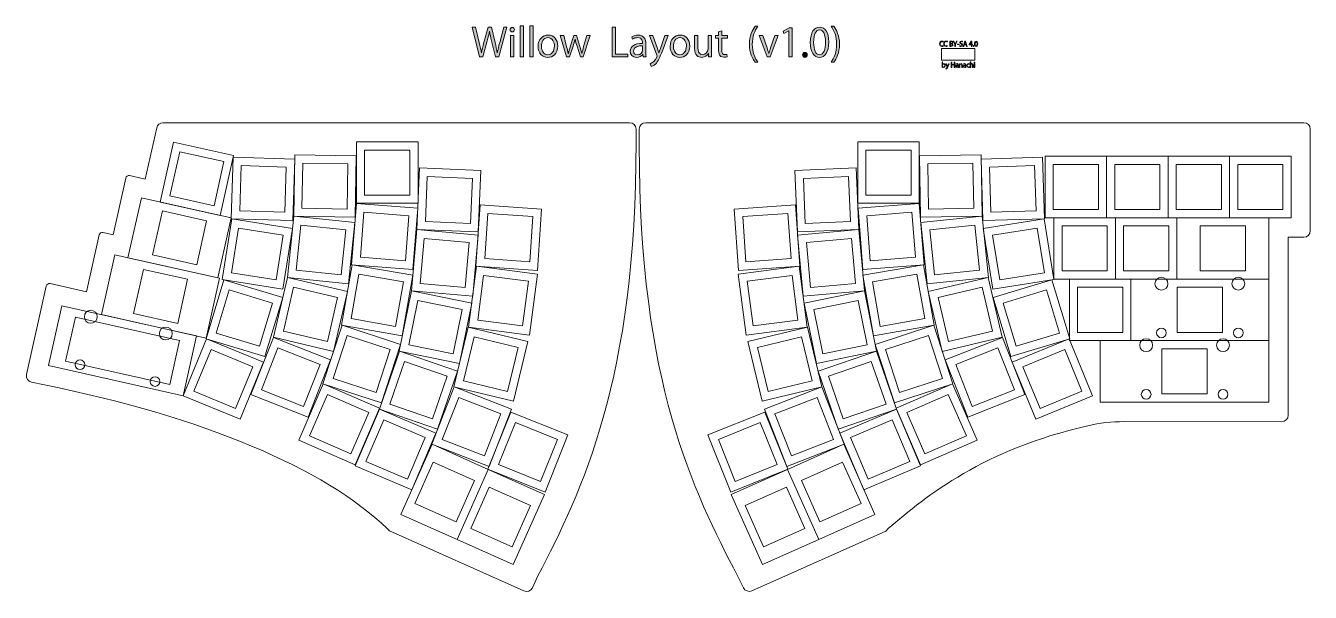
# Model space of a CAD drawing. Header units: millimetres. Extents: x 15 to 413, y -197 to -22.
import ezdxf

# ---------------------------------------------------------------- set-up
doc = ezdxf.new("R2010")
doc.units = ezdxf.units.MM
doc.header["$MEASUREMENT"] = 0
doc.layers.add('レイヤー 1', color=7, linetype='Continuous', lineweight=0)
picture_1 = doc.add_image_def('image1.png', size_in_pixel=(88, 31))

# ---------------------------------------------------------------- blocks, each defined once
blk = doc.blocks.new('Block_2')
at = {"layer": 'レイヤー 1', "transparency": 33554687}
h = blk.add_hatch(color=7, dxfattribs=at)
h.dxf.hatch_style = 2
edge = h.paths.add_edge_path()
edge.add_spline(control_points=[(298.75, -34.13), (298.75, -34.3), (298.87, -34.46), (299.07, -34.46), (299.29, -34.46), (299.41, -34.27), (299.41, -34), (299.41, -33.76), (299.3, -33.55), (299.07, -33.55), (298.87, -33.55), (298.75, -33.74), (298.75, -33.91), (298.75, -33.91), (298.75, -34.13), (298.75, -34.13)], knot_values=[0, 0, 0, 0, 1, 1, 1, 2, 2, 2, 3, 3, 3, 4, 4, 4, 5, 5, 5, 5], degree=3, periodic=0)
edge = h.paths.add_edge_path()
edge.add_spline(control_points=[(298.75, -33.62), (298.82, -33.49), (298.95, -33.41), (299.13, -33.41), (299.4, -33.41), (299.59, -33.64), (299.59, -34), (299.59, -34.41), (299.34, -34.61), (299.1, -34.61), (298.94, -34.61), (298.81, -34.54), (298.73, -34.39), (298.73, -34.39), (298.73, -34.39), (298.73, -34.39), (298.73, -34.39), (298.71, -34.58), (298.71, -34.58), (298.71, -34.58), (298.56, -34.58), (298.56, -34.58), (298.57, -34.51), (298.57, -34.39), (298.57, -34.3), (298.57, -34.3), (298.57, -32.9), (298.57, -32.9), (298.57, -32.9), (298.75, -32.9), (298.75, -32.9), (298.75, -32.9), (298.75, -33.62), (298.75, -33.62), (298.75, -33.62), (298.75, -33.62), (298.75, -33.62)], knot_values=[0, 0, 0, 0, 1, 1, 1, 2, 2, 2, 3, 3, 3, 4, 4, 4, 5, 5, 5, 6, 6, 6, 7, 7, 7, 8, 8, 8, 9, 9, 9, 10, 10, 10, 11, 11, 11, 12, 12, 12, 12], degree=3, periodic=0)
h = blk.add_hatch(color=7, dxfattribs=at)
h.dxf.hatch_style = 2
edge = h.paths.add_edge_path()
edge.add_spline(control_points=[(300.72, -33.44), (300.72, -33.44), (300.41, -34.25), (300.41, -34.25), (300.28, -34.62), (300.18, -34.83), (300.04, -34.97), (299.94, -35.06), (299.85, -35.09), (299.8, -35.1), (299.8, -35.1), (299.76, -34.96), (299.76, -34.96), (300.02, -34.86), (300.12, -34.57), (300.12, -34.54), (300.12, -34.53), (300.12, -34.52), (300.11, -34.5), (300.11, -34.5), (299.71, -33.44), (299.71, -33.44), (299.71, -33.44), (299.9, -33.44), (299.9, -33.44), (299.9, -33.44), (300.15, -34.13), (300.15, -34.13), (300.18, -34.21), (300.2, -34.3), (300.22, -34.37), (300.22, -34.37), (300.23, -34.37), (300.23, -34.37), (300.25, -34.3), (300.27, -34.22), (300.3, -34.13), (300.3, -34.13), (300.53, -33.44), (300.53, -33.44), (300.53, -33.44), (300.72, -33.44), (300.72, -33.44)], knot_values=[0, 0, 0, 0, 1, 1, 1, 2, 2, 2, 3, 3, 3, 4, 4, 4, 5, 5, 5, 6, 6, 6, 7, 7, 7, 8, 8, 8, 9, 9, 9, 10, 10, 10, 11, 11, 11, 12, 12, 12, 13, 13, 13, 14, 14, 14, 14], degree=3, periodic=0)
h = blk.add_hatch(color=7, dxfattribs=at)
h.dxf.hatch_style = 2
edge = h.paths.add_edge_path()
edge.add_spline(control_points=[(302.52, -34.58), (302.52, -34.58), (302.34, -34.58), (302.34, -34.58), (302.34, -34.58), (302.34, -33.82), (302.34, -33.82), (302.34, -33.82), (301.58, -33.82), (301.58, -33.82), (301.58, -33.82), (301.58, -34.58), (301.58, -34.58), (301.58, -34.58), (301.4, -34.58), (301.4, -34.58), (301.4, -34.58), (301.4, -32.98), (301.4, -32.98), (301.4, -32.98), (301.58, -32.98), (301.58, -32.98), (301.58, -32.98), (301.58, -33.67), (301.58, -33.67), (301.58, -33.67), (302.34, -33.67), (302.34, -33.67), (302.34, -33.67), (302.34, -32.98), (302.34, -32.98), (302.34, -32.98), (302.52, -32.98), (302.52, -32.98), (302.52, -32.98), (302.52, -34.58), (302.52, -34.58)], knot_values=[0, 0, 0, 0, 1, 1, 1, 2, 2, 2, 3, 3, 3, 4, 4, 4, 5, 5, 5, 6, 6, 6, 7, 7, 7, 8, 8, 8, 9, 9, 9, 10, 10, 10, 11, 11, 11, 12, 12, 12, 12], degree=3, periodic=0)
h = blk.add_hatch(color=7, dxfattribs=at)
h.dxf.hatch_style = 2
edge = h.paths.add_edge_path()
edge.add_spline(control_points=[(303.44, -33.99), (303.23, -33.99), (302.96, -34.02), (302.96, -34.26), (302.96, -34.41), (303.05, -34.47), (303.15, -34.47), (303.32, -34.47), (303.44, -34.34), (303.44, -34.2), (303.44, -34.2), (303.44, -33.99), (303.44, -33.99)], knot_values=[0, 0, 0, 0, 1, 1, 1, 2, 2, 2, 3, 3, 3, 4, 4, 4, 4], degree=3, periodic=0)
edge = h.paths.add_edge_path()
edge.add_spline(control_points=[(303.61, -34.31), (303.61, -34.4), (303.62, -34.5), (303.63, -34.58), (303.63, -34.58), (303.47, -34.58), (303.47, -34.58), (303.47, -34.58), (303.46, -34.43), (303.46, -34.43), (303.46, -34.43), (303.45, -34.43), (303.45, -34.43), (303.39, -34.53), (303.27, -34.61), (303.11, -34.61), (302.89, -34.61), (302.78, -34.45), (302.78, -34.28), (302.78, -34.01), (303.02, -33.86), (303.44, -33.86), (303.44, -33.76), (303.44, -33.54), (303.18, -33.54), (303.08, -33.54), (302.98, -33.57), (302.9, -33.63), (302.9, -33.63), (302.86, -33.51), (302.86, -33.51), (302.95, -33.45), (303.08, -33.41), (303.21, -33.41), (303.53, -33.41), (303.61, -33.64), (303.61, -33.87), (303.61, -33.87), (303.61, -34.31), (303.61, -34.31)], knot_values=[0, 0, 0, 0, 1, 1, 1, 2, 2, 2, 3, 3, 3, 4, 4, 4, 5, 5, 5, 6, 6, 6, 7, 7, 7, 8, 8, 8, 9, 9, 9, 10, 10, 10, 11, 11, 11, 12, 12, 12, 13, 13, 13, 13], degree=3, periodic=0)
h = blk.add_hatch(color=7, dxfattribs=at)
h.dxf.hatch_style = 2
edge = h.paths.add_edge_path()
edge.add_spline(control_points=[(304.87, -34.58), (304.87, -34.58), (304.69, -34.58), (304.69, -34.58), (304.69, -34.58), (304.69, -33.91), (304.69, -33.91), (304.69, -33.72), (304.62, -33.56), (304.42, -33.56), (304.27, -33.56), (304.12, -33.68), (304.12, -33.88), (304.12, -33.88), (304.12, -34.58), (304.12, -34.58), (304.12, -34.58), (303.95, -34.58), (303.95, -34.58), (303.95, -34.58), (303.95, -33.73), (303.95, -33.73), (303.95, -33.61), (303.95, -33.53), (303.94, -33.44), (303.94, -33.44), (304.1, -33.44), (304.1, -33.44), (304.1, -33.44), (304.11, -33.62), (304.11, -33.62), (304.11, -33.62), (304.11, -33.62), (304.11, -33.62), (304.17, -33.51), (304.3, -33.41), (304.48, -33.41), (304.62, -33.41), (304.87, -33.5), (304.87, -33.88), (304.87, -33.88), (304.87, -34.58), (304.87, -34.58)], knot_values=[0, 0, 0, 0, 1, 1, 1, 2, 2, 2, 3, 3, 3, 4, 4, 4, 5, 5, 5, 6, 6, 6, 7, 7, 7, 8, 8, 8, 9, 9, 9, 10, 10, 10, 11, 11, 11, 12, 12, 12, 13, 13, 13, 14, 14, 14, 14], degree=3, periodic=0)
h = blk.add_hatch(color=7, dxfattribs=at)
h.dxf.hatch_style = 2
edge = h.paths.add_edge_path()
edge.add_spline(control_points=[(305.78, -33.99), (305.56, -33.99), (305.29, -34.02), (305.29, -34.26), (305.29, -34.41), (305.38, -34.47), (305.49, -34.47), (305.66, -34.47), (305.78, -34.34), (305.78, -34.2), (305.78, -34.2), (305.78, -33.99), (305.78, -33.99)], knot_values=[0, 0, 0, 0, 1, 1, 1, 2, 2, 2, 3, 3, 3, 4, 4, 4, 4], degree=3, periodic=0)
edge = h.paths.add_edge_path()
edge.add_spline(control_points=[(305.95, -34.31), (305.95, -34.4), (305.95, -34.5), (305.97, -34.58), (305.97, -34.58), (305.81, -34.58), (305.81, -34.58), (305.81, -34.58), (305.79, -34.43), (305.79, -34.43), (305.79, -34.43), (305.79, -34.43), (305.79, -34.43), (305.73, -34.53), (305.61, -34.61), (305.45, -34.61), (305.23, -34.61), (305.11, -34.45), (305.11, -34.28), (305.11, -34.01), (305.35, -33.86), (305.78, -33.86), (305.78, -33.76), (305.78, -33.54), (305.52, -33.54), (305.42, -33.54), (305.32, -33.57), (305.24, -33.63), (305.24, -33.63), (305.2, -33.51), (305.2, -33.51), (305.29, -33.45), (305.42, -33.41), (305.54, -33.41), (305.87, -33.41), (305.95, -33.64), (305.95, -33.87), (305.95, -33.87), (305.95, -34.31), (305.95, -34.31)], knot_values=[0, 0, 0, 0, 1, 1, 1, 2, 2, 2, 3, 3, 3, 4, 4, 4, 5, 5, 5, 6, 6, 6, 7, 7, 7, 8, 8, 8, 9, 9, 9, 10, 10, 10, 11, 11, 11, 12, 12, 12, 13, 13, 13, 13], degree=3, periodic=0)
h = blk.add_hatch(color=7, dxfattribs=at)
h.dxf.hatch_style = 2
edge = h.paths.add_edge_path()
edge.add_spline(control_points=[(307.06, -34.54), (307.01, -34.56), (306.89, -34.6), (306.75, -34.6), (306.42, -34.6), (306.2, -34.37), (306.2, -34.02), (306.2, -33.67), (306.44, -33.41), (306.79, -33.41), (306.92, -33.41), (307.02, -33.45), (307.06, -33.47), (307.06, -33.47), (307.02, -33.61), (307.02, -33.61), (306.97, -33.58), (306.9, -33.55), (306.79, -33.55), (306.52, -33.55), (306.38, -33.77), (306.38, -34.01), (306.38, -34.29), (306.55, -34.46), (306.78, -34.46), (306.89, -34.46), (306.97, -34.43), (307.03, -34.41), (307.03, -34.41), (307.06, -34.54), (307.06, -34.54)], knot_values=[0, 0, 0, 0, 1, 1, 1, 2, 2, 2, 3, 3, 3, 4, 4, 4, 5, 5, 5, 6, 6, 6, 7, 7, 7, 8, 8, 8, 9, 9, 9, 10, 10, 10, 10], degree=3, periodic=0)
h = blk.add_hatch(color=7, dxfattribs=at)
h.dxf.hatch_style = 2
edge = h.paths.add_edge_path()
edge.add_spline(control_points=[(308.22, -34.58), (308.22, -34.58), (308.04, -34.58), (308.04, -34.58), (308.04, -34.58), (308.04, -33.91), (308.04, -33.91), (308.04, -33.72), (307.97, -33.56), (307.78, -33.56), (307.64, -33.56), (307.48, -33.67), (307.48, -33.88), (307.48, -33.88), (307.48, -34.58), (307.48, -34.58), (307.48, -34.58), (307.3, -34.58), (307.3, -34.58), (307.3, -34.58), (307.3, -32.9), (307.3, -32.9), (307.3, -32.9), (307.48, -32.9), (307.48, -32.9), (307.48, -32.9), (307.48, -33.61), (307.48, -33.61), (307.48, -33.61), (307.48, -33.61), (307.48, -33.61), (307.56, -33.49), (307.69, -33.41), (307.83, -33.41), (307.97, -33.41), (308.22, -33.5), (308.22, -33.88), (308.22, -33.88), (308.22, -34.58), (308.22, -34.58)], knot_values=[0, 0, 0, 0, 1, 1, 1, 2, 2, 2, 3, 3, 3, 4, 4, 4, 5, 5, 5, 6, 6, 6, 7, 7, 7, 8, 8, 8, 9, 9, 9, 10, 10, 10, 11, 11, 11, 12, 12, 12, 13, 13, 13, 13], degree=3, periodic=0)
h = blk.add_hatch(color=7, dxfattribs=at)
h.dxf.hatch_style = 2
edge = h.paths.add_edge_path()
edge.add_spline(control_points=[(308.73, -34.58), (308.73, -34.58), (308.55, -34.58), (308.55, -34.58), (308.55, -34.58), (308.55, -33.44), (308.55, -33.44), (308.55, -33.44), (308.73, -33.44), (308.73, -33.44), (308.73, -33.44), (308.73, -34.58), (308.73, -34.58)], knot_values=[0, 0, 0, 0, 1, 1, 1, 2, 2, 2, 3, 3, 3, 4, 4, 4, 4], degree=3, periodic=0)
edge = h.paths.add_edge_path()
edge.add_spline(control_points=[(308.64, -33.24), (308.57, -33.24), (308.53, -33.18), (308.53, -33.12), (308.53, -33.05), (308.57, -33), (308.64, -33), (308.71, -33), (308.75, -33.05), (308.75, -33.12), (308.75, -33.19), (308.71, -33.24), (308.64, -33.24)], knot_values=[0, 0, 0, 0, 1, 1, 1, 2, 2, 2, 3, 3, 3, 4, 4, 4, 4], degree=3, periodic=0)
at = {"layer": 'レイヤー 1'}
for points, knots in [([(298.75, -33.62), (298.82, -33.49), (298.95, -33.41), (299.13, -33.41), (299.4, -33.41), (299.59, -33.64), (299.59, -34), (299.59, -34.41), (299.34, -34.61), (299.1, -34.61), (298.94, -34.61), (298.81, -34.54), (298.73, -34.39), (298.73, -34.39), (298.73, -34.39), (298.73, -34.39), (298.73, -34.39), (298.71, -34.58), (298.71, -34.58), (298.71, -34.58), (298.56, -34.58), (298.56, -34.58), (298.57, -34.51), (298.57, -34.39), (298.57, -34.3), (298.57, -34.3), (298.57, -32.9), (298.57, -32.9), (298.57, -32.9), (298.75, -32.9), (298.75, -32.9), (298.75, -32.9), (298.75, -33.62), (298.75, -33.62), (298.75, -33.62), (298.75, -33.62), (298.75, -33.62)], [0, 0, 0, 0, 1, 1, 1, 2, 2, 2, 3, 3, 3, 4, 4, 4, 5, 5, 5, 6, 6, 6, 7, 7, 7, 8, 8, 8, 9, 9, 9, 10, 10, 10, 11, 11, 11, 12, 12, 12, 12]), ([(298.75, -34.13), (298.75, -34.3), (298.87, -34.46), (299.07, -34.46), (299.29, -34.46), (299.41, -34.27), (299.41, -34), (299.41, -33.76), (299.3, -33.55), (299.07, -33.55), (298.87, -33.55), (298.75, -33.74), (298.75, -33.91), (298.75, -33.91), (298.75, -34.13), (298.75, -34.13)], [0, 0, 0, 0, 1, 1, 1, 2, 2, 2, 3, 3, 3, 4, 4, 4, 5, 5, 5, 5]), ([(300.72, -33.44), (300.72, -33.44), (300.41, -34.25), (300.41, -34.25), (300.28, -34.62), (300.18, -34.83), (300.04, -34.97), (299.94, -35.06), (299.85, -35.09), (299.8, -35.1), (299.8, -35.1), (299.76, -34.96), (299.76, -34.96), (300.02, -34.86), (300.12, -34.57), (300.12, -34.54), (300.12, -34.53), (300.12, -34.52), (300.11, -34.5), (300.11, -34.5), (299.71, -33.44), (299.71, -33.44), (299.71, -33.44), (299.9, -33.44), (299.9, -33.44), (299.9, -33.44), (300.15, -34.13), (300.15, -34.13), (300.18, -34.21), (300.2, -34.3), (300.22, -34.37), (300.22, -34.37), (300.23, -34.37), (300.23, -34.37), (300.25, -34.3), (300.27, -34.22), (300.3, -34.13), (300.3, -34.13), (300.53, -33.44), (300.53, -33.44), (300.53, -33.44), (300.72, -33.44), (300.72, -33.44)], [0, 0, 0, 0, 1, 1, 1, 2, 2, 2, 3, 3, 3, 4, 4, 4, 5, 5, 5, 6, 6, 6, 7, 7, 7, 8, 8, 8, 9, 9, 9, 10, 10, 10, 11, 11, 11, 12, 12, 12, 13, 13, 13, 14, 14, 14, 14]), ([(302.52, -34.58), (302.52, -34.58), (302.34, -34.58), (302.34, -34.58), (302.34, -34.58), (302.34, -33.82), (302.34, -33.82), (302.34, -33.82), (301.58, -33.82), (301.58, -33.82), (301.58, -33.82), (301.58, -34.58), (301.58, -34.58), (301.58, -34.58), (301.4, -34.58), (301.4, -34.58), (301.4, -34.58), (301.4, -32.98), (301.4, -32.98), (301.4, -32.98), (301.58, -32.98), (301.58, -32.98), (301.58, -32.98), (301.58, -33.67), (301.58, -33.67), (301.58, -33.67), (302.34, -33.67), (302.34, -33.67), (302.34, -33.67), (302.34, -32.98), (302.34, -32.98), (302.34, -32.98), (302.52, -32.98), (302.52, -32.98), (302.52, -32.98), (302.52, -34.58), (302.52, -34.58)], [0, 0, 0, 0, 1, 1, 1, 2, 2, 2, 3, 3, 3, 4, 4, 4, 5, 5, 5, 6, 6, 6, 7, 7, 7, 8, 8, 8, 9, 9, 9, 10, 10, 10, 11, 11, 11, 12, 12, 12, 12]), ([(303.61, -34.31), (303.61, -34.4), (303.62, -34.5), (303.63, -34.58), (303.63, -34.58), (303.47, -34.58), (303.47, -34.58), (303.47, -34.58), (303.46, -34.43), (303.46, -34.43), (303.46, -34.43), (303.45, -34.43), (303.45, -34.43), (303.39, -34.53), (303.27, -34.61), (303.11, -34.61), (302.89, -34.61), (302.78, -34.45), (302.78, -34.28), (302.78, -34.01), (303.02, -33.86), (303.44, -33.86), (303.44, -33.76), (303.44, -33.54), (303.18, -33.54), (303.08, -33.54), (302.98, -33.57), (302.9, -33.63), (302.9, -33.63), (302.86, -33.51), (302.86, -33.51), (302.95, -33.45), (303.08, -33.41), (303.21, -33.41), (303.53, -33.41), (303.61, -33.64), (303.61, -33.87), (303.61, -33.87), (303.61, -34.31), (303.61, -34.31)], [0, 0, 0, 0, 1, 1, 1, 2, 2, 2, 3, 3, 3, 4, 4, 4, 5, 5, 5, 6, 6, 6, 7, 7, 7, 8, 8, 8, 9, 9, 9, 10, 10, 10, 11, 11, 11, 12, 12, 12, 13, 13, 13, 13]), ([(303.44, -33.99), (303.23, -33.99), (302.96, -34.02), (302.96, -34.26), (302.96, -34.41), (303.05, -34.47), (303.15, -34.47), (303.32, -34.47), (303.44, -34.34), (303.44, -34.2), (303.44, -34.2), (303.44, -33.99), (303.44, -33.99)], [0, 0, 0, 0, 1, 1, 1, 2, 2, 2, 3, 3, 3, 4, 4, 4, 4]), ([(304.87, -34.58), (304.87, -34.58), (304.69, -34.58), (304.69, -34.58), (304.69, -34.58), (304.69, -33.91), (304.69, -33.91), (304.69, -33.72), (304.62, -33.56), (304.42, -33.56), (304.27, -33.56), (304.12, -33.68), (304.12, -33.88), (304.12, -33.88), (304.12, -34.58), (304.12, -34.58), (304.12, -34.58), (303.95, -34.58), (303.95, -34.58), (303.95, -34.58), (303.95, -33.73), (303.95, -33.73), (303.95, -33.61), (303.95, -33.53), (303.94, -33.44), (303.94, -33.44), (304.1, -33.44), (304.1, -33.44), (304.1, -33.44), (304.11, -33.62), (304.11, -33.62), (304.11, -33.62), (304.11, -33.62), (304.11, -33.62), (304.17, -33.51), (304.3, -33.41), (304.48, -33.41), (304.62, -33.41), (304.87, -33.5), (304.87, -33.88), (304.87, -33.88), (304.87, -34.58), (304.87, -34.58)], [0, 0, 0, 0, 1, 1, 1, 2, 2, 2, 3, 3, 3, 4, 4, 4, 5, 5, 5, 6, 6, 6, 7, 7, 7, 8, 8, 8, 9, 9, 9, 10, 10, 10, 11, 11, 11, 12, 12, 12, 13, 13, 13, 14, 14, 14, 14]), ([(305.95, -34.31), (305.95, -34.4), (305.95, -34.5), (305.97, -34.58), (305.97, -34.58), (305.81, -34.58), (305.81, -34.58), (305.81, -34.58), (305.79, -34.43), (305.79, -34.43), (305.79, -34.43), (305.79, -34.43), (305.79, -34.43), (305.73, -34.53), (305.61, -34.61), (305.45, -34.61), (305.23, -34.61), (305.11, -34.45), (305.11, -34.28), (305.11, -34.01), (305.35, -33.86), (305.78, -33.86), (305.78, -33.76), (305.78, -33.54), (305.52, -33.54), (305.42, -33.54), (305.32, -33.57), (305.24, -33.63), (305.24, -33.63), (305.2, -33.51), (305.2, -33.51), (305.29, -33.45), (305.42, -33.41), (305.54, -33.41), (305.87, -33.41), (305.95, -33.64), (305.95, -33.87), (305.95, -33.87), (305.95, -34.31), (305.95, -34.31)], [0, 0, 0, 0, 1, 1, 1, 2, 2, 2, 3, 3, 3, 4, 4, 4, 5, 5, 5, 6, 6, 6, 7, 7, 7, 8, 8, 8, 9, 9, 9, 10, 10, 10, 11, 11, 11, 12, 12, 12, 13, 13, 13, 13]), ([(305.78, -33.99), (305.56, -33.99), (305.29, -34.02), (305.29, -34.26), (305.29, -34.41), (305.38, -34.47), (305.49, -34.47), (305.66, -34.47), (305.78, -34.34), (305.78, -34.2), (305.78, -34.2), (305.78, -33.99), (305.78, -33.99)], [0, 0, 0, 0, 1, 1, 1, 2, 2, 2, 3, 3, 3, 4, 4, 4, 4]), ([(307.06, -34.54), (307.01, -34.56), (306.89, -34.6), (306.75, -34.6), (306.42, -34.6), (306.2, -34.37), (306.2, -34.02), (306.2, -33.67), (306.44, -33.41), (306.79, -33.41), (306.92, -33.41), (307.02, -33.45), (307.06, -33.47), (307.06, -33.47), (307.02, -33.61), (307.02, -33.61), (306.97, -33.58), (306.9, -33.55), (306.79, -33.55), (306.52, -33.55), (306.38, -33.77), (306.38, -34.01), (306.38, -34.29), (306.55, -34.46), (306.78, -34.46), (306.89, -34.46), (306.97, -34.43), (307.03, -34.41), (307.03, -34.41), (307.06, -34.54), (307.06, -34.54)], [0, 0, 0, 0, 1, 1, 1, 2, 2, 2, 3, 3, 3, 4, 4, 4, 5, 5, 5, 6, 6, 6, 7, 7, 7, 8, 8, 8, 9, 9, 9, 10, 10, 10, 10]), ([(308.22, -34.58), (308.22, -34.58), (308.04, -34.58), (308.04, -34.58), (308.04, -34.58), (308.04, -33.91), (308.04, -33.91), (308.04, -33.72), (307.97, -33.56), (307.78, -33.56), (307.64, -33.56), (307.48, -33.67), (307.48, -33.88), (307.48, -33.88), (307.48, -34.58), (307.48, -34.58), (307.48, -34.58), (307.3, -34.58), (307.3, -34.58), (307.3, -34.58), (307.3, -32.9), (307.3, -32.9), (307.3, -32.9), (307.48, -32.9), (307.48, -32.9), (307.48, -32.9), (307.48, -33.61), (307.48, -33.61), (307.48, -33.61), (307.48, -33.61), (307.48, -33.61), (307.56, -33.49), (307.69, -33.41), (307.83, -33.41), (307.97, -33.41), (308.22, -33.5), (308.22, -33.88), (308.22, -33.88), (308.22, -34.58), (308.22, -34.58)], [0, 0, 0, 0, 1, 1, 1, 2, 2, 2, 3, 3, 3, 4, 4, 4, 5, 5, 5, 6, 6, 6, 7, 7, 7, 8, 8, 8, 9, 9, 9, 10, 10, 10, 11, 11, 11, 12, 12, 12, 13, 13, 13, 13]), ([(308.64, -33.24), (308.57, -33.24), (308.53, -33.18), (308.53, -33.12), (308.53, -33.05), (308.57, -33), (308.64, -33), (308.71, -33), (308.75, -33.05), (308.75, -33.12), (308.75, -33.19), (308.71, -33.24), (308.64, -33.24)], [0, 0, 0, 0, 1, 1, 1, 2, 2, 2, 3, 3, 3, 4, 4, 4, 4]), ([(308.73, -34.58), (308.73, -34.58), (308.55, -34.58), (308.55, -34.58), (308.55, -34.58), (308.55, -33.44), (308.55, -33.44), (308.55, -33.44), (308.73, -33.44), (308.73, -33.44), (308.73, -33.44), (308.73, -34.58), (308.73, -34.58)], [0, 0, 0, 0, 1, 1, 1, 2, 2, 2, 3, 3, 3, 4, 4, 4, 4])]:
    blk.add_open_spline(points, degree=3, knots=knots, dxfattribs=at)
blk = doc.blocks.new('Block_1')
at = {"layer": 'レイヤー 1'}
blk.add_blockref('Block_2', (0, 0), dxfattribs=at)
blk = doc.blocks.new('Block_4')
at = {"layer": 'レイヤー 1', "transparency": 33554687}
h = blk.add_hatch(color=7, dxfattribs=at)
h.dxf.hatch_style = 2
edge = h.paths.add_edge_path()
edge.add_spline(control_points=[(298.93, -28.02), (298.86, -28.05), (298.71, -28.09), (298.53, -28.09), (298.12, -28.09), (297.79, -27.82), (297.79, -27.28), (297.79, -26.76), (298.11, -26.44), (298.58, -26.44), (298.77, -26.44), (298.88, -26.48), (298.93, -26.51), (298.93, -26.51), (298.89, -26.66), (298.89, -26.66), (298.81, -26.62), (298.71, -26.59), (298.58, -26.59), (298.22, -26.59), (297.97, -26.83), (297.97, -27.27), (297.97, -27.69), (298.2, -27.94), (298.57, -27.94), (298.69, -27.94), (298.81, -27.91), (298.89, -27.88), (298.89, -27.88), (298.93, -28.02), (298.93, -28.02)], knot_values=[0, 0, 0, 0, 1, 1, 1, 2, 2, 2, 3, 3, 3, 4, 4, 4, 5, 5, 5, 6, 6, 6, 7, 7, 7, 8, 8, 8, 9, 9, 9, 10, 10, 10, 10], degree=3, periodic=0)
h = blk.add_hatch(color=7, dxfattribs=at)
h.dxf.hatch_style = 2
edge = h.paths.add_edge_path()
edge.add_spline(control_points=[(300.23, -28.02), (300.16, -28.05), (300.02, -28.09), (299.83, -28.09), (299.42, -28.09), (299.09, -27.82), (299.09, -27.28), (299.09, -26.76), (299.41, -26.44), (299.88, -26.44), (300.07, -26.44), (300.18, -26.48), (300.23, -26.51), (300.23, -26.51), (300.19, -26.66), (300.19, -26.66), (300.11, -26.62), (300.01, -26.59), (299.89, -26.59), (299.52, -26.59), (299.27, -26.83), (299.27, -27.27), (299.27, -27.69), (299.5, -27.94), (299.87, -27.94), (300, -27.94), (300.12, -27.91), (300.2, -27.88), (300.2, -27.88), (300.23, -28.02), (300.23, -28.02)], knot_values=[0, 0, 0, 0, 1, 1, 1, 2, 2, 2, 3, 3, 3, 4, 4, 4, 5, 5, 5, 6, 6, 6, 7, 7, 7, 8, 8, 8, 9, 9, 9, 10, 10, 10, 10], degree=3, periodic=0)
h = blk.add_hatch(color=7, dxfattribs=at)
h.dxf.hatch_style = 2
edge = h.paths.add_edge_path()
edge.add_spline(control_points=[(301.15, -27.93), (301.19, -27.94), (301.25, -27.94), (301.32, -27.94), (301.54, -27.94), (301.74, -27.85), (301.74, -27.61), (301.74, -27.37), (301.53, -27.28), (301.32, -27.28), (301.32, -27.28), (301.15, -27.28), (301.15, -27.28), (301.15, -27.28), (301.15, -27.93), (301.15, -27.93)], knot_values=[0, 0, 0, 0, 1, 1, 1, 2, 2, 2, 3, 3, 3, 4, 4, 4, 5, 5, 5, 5], degree=3, periodic=0)
edge = h.paths.add_edge_path()
edge.add_spline(control_points=[(301.34, -27.15), (301.55, -27.15), (301.68, -27.03), (301.68, -26.86), (301.68, -26.86), (301.68, -26.86), (301.68, -26.86), (301.68, -26.67), (301.55, -26.59), (301.33, -26.59), (301.24, -26.59), (301.18, -26.6), (301.15, -26.61), (301.15, -26.61), (301.15, -27.15), (301.15, -27.15), (301.15, -27.15), (301.34, -27.15), (301.34, -27.15)], knot_values=[0, 0, 0, 0, 1, 1, 1, 2, 2, 2, 3, 3, 3, 4, 4, 4, 5, 5, 5, 6, 6, 6, 6], degree=3, periodic=0)
edge = h.paths.add_edge_path()
edge.add_spline(control_points=[(301.59, -27.21), (301.74, -27.24), (301.92, -27.37), (301.92, -27.61), (301.92, -27.76), (301.87, -27.86), (301.79, -27.93), (301.68, -28.03), (301.51, -28.08), (301.27, -28.08), (301.14, -28.08), (301.04, -28.07), (300.98, -28.06), (300.98, -28.06), (300.98, -26.49), (300.98, -26.49), (301.06, -26.47), (301.19, -26.46), (301.32, -26.46), (301.52, -26.46), (301.65, -26.49), (301.74, -26.57), (301.82, -26.64), (301.86, -26.73), (301.86, -26.85), (301.86, -27.01), (301.75, -27.14), (301.59, -27.2), (301.59, -27.2), (301.59, -27.21), (301.59, -27.21)], knot_values=[0, 0, 0, 0, 1, 1, 1, 2, 2, 2, 3, 3, 3, 4, 4, 4, 5, 5, 5, 6, 6, 6, 7, 7, 7, 8, 8, 8, 9, 9, 9, 10, 10, 10, 10], degree=3, periodic=0)
h = blk.add_hatch(color=7, dxfattribs=at)
h.dxf.hatch_style = 2
edge = h.paths.add_edge_path()
edge.add_spline(control_points=[(303.22, -26.47), (303.22, -26.47), (302.71, -27.38), (302.71, -27.38), (302.71, -27.38), (302.71, -28.07), (302.71, -28.07), (302.71, -28.07), (302.53, -28.07), (302.53, -28.07), (302.53, -28.07), (302.53, -27.38), (302.53, -27.38), (302.53, -27.38), (302.05, -26.47), (302.05, -26.47), (302.05, -26.47), (302.25, -26.47), (302.25, -26.47), (302.25, -26.47), (302.47, -26.91), (302.47, -26.91), (302.53, -27.03), (302.58, -27.14), (302.63, -27.25), (302.63, -27.25), (302.63, -27.25), (302.63, -27.25), (302.68, -27.14), (302.73, -27.04), (302.8, -26.91), (302.8, -26.91), (303.03, -26.47), (303.03, -26.47), (303.03, -26.47), (303.22, -26.47), (303.22, -26.47)], knot_values=[0, 0, 0, 0, 1, 1, 1, 2, 2, 2, 3, 3, 3, 4, 4, 4, 5, 5, 5, 6, 6, 6, 7, 7, 7, 8, 8, 8, 9, 9, 9, 10, 10, 10, 11, 11, 11, 12, 12, 12, 12], degree=3, periodic=0)
h = blk.add_hatch(color=7, dxfattribs=at)
h.dxf.hatch_style = 2
edge = h.paths.add_edge_path()
edge.add_spline(control_points=[(303.3, -27.36), (303.3, -27.36), (303.87, -27.36), (303.87, -27.36), (303.87, -27.36), (303.87, -27.49), (303.87, -27.49), (303.87, -27.49), (303.3, -27.49), (303.3, -27.49), (303.3, -27.49), (303.3, -27.36), (303.3, -27.36)], knot_values=[0, 0, 0, 0, 1, 1, 1, 2, 2, 2, 3, 3, 3, 4, 4, 4, 4], degree=3, periodic=0)
h = blk.add_hatch(color=7, dxfattribs=at)
h.dxf.hatch_style = 2
edge = h.paths.add_edge_path()
edge.add_spline(control_points=[(304.83, -26.66), (304.79, -26.63), (304.69, -26.59), (304.55, -26.59), (304.33, -26.59), (304.25, -26.73), (304.25, -26.84), (304.25, -27), (304.34, -27.08), (304.56, -27.17), (304.81, -27.28), (304.95, -27.41), (304.95, -27.64), (304.95, -27.89), (304.76, -28.09), (304.42, -28.09), (304.27, -28.09), (304.12, -28.04), (304.04, -27.99), (304.04, -27.99), (304.08, -27.84), (304.08, -27.84), (304.17, -27.9), (304.3, -27.94), (304.43, -27.94), (304.64, -27.94), (304.77, -27.83), (304.77, -27.65), (304.77, -27.5), (304.68, -27.4), (304.47, -27.32), (304.23, -27.23), (304.07, -27.09), (304.07, -26.86), (304.07, -26.62), (304.27, -26.44), (304.56, -26.44), (304.71, -26.44), (304.82, -26.48), (304.89, -26.52), (304.89, -26.52), (304.83, -26.66), (304.83, -26.66)], knot_values=[0, 0, 0, 0, 1, 1, 1, 2, 2, 2, 3, 3, 3, 4, 4, 4, 5, 5, 5, 6, 6, 6, 7, 7, 7, 8, 8, 8, 9, 9, 9, 10, 10, 10, 11, 11, 11, 12, 12, 12, 13, 13, 13, 14, 14, 14, 14], degree=3, periodic=0)
h = blk.add_hatch(color=7, dxfattribs=at)
h.dxf.hatch_style = 2
edge = h.paths.add_edge_path()
edge.add_spline(control_points=[(305.98, -27.41), (305.98, -27.41), (305.82, -26.93), (305.82, -26.93), (305.78, -26.83), (305.76, -26.72), (305.74, -26.63), (305.74, -26.63), (305.73, -26.63), (305.73, -26.63), (305.71, -26.73), (305.68, -26.83), (305.65, -26.93), (305.65, -26.93), (305.49, -27.41), (305.49, -27.41), (305.49, -27.41), (305.98, -27.41), (305.98, -27.41)], knot_values=[0, 0, 0, 0, 1, 1, 1, 2, 2, 2, 3, 3, 3, 4, 4, 4, 5, 5, 5, 6, 6, 6, 6], degree=3, periodic=0)
edge = h.paths.add_edge_path()
edge.add_spline(control_points=[(306.37, -28.07), (306.37, -28.07), (306.18, -28.07), (306.18, -28.07), (306.18, -28.07), (306.01, -27.55), (306.01, -27.55), (306.01, -27.55), (305.46, -27.55), (305.46, -27.55), (305.46, -27.55), (305.29, -28.07), (305.29, -28.07), (305.29, -28.07), (305.11, -28.07), (305.11, -28.07), (305.11, -28.07), (305.64, -26.47), (305.64, -26.47), (305.64, -26.47), (305.84, -26.47), (305.84, -26.47), (305.84, -26.47), (306.37, -28.07), (306.37, -28.07)], knot_values=[0, 0, 0, 0, 1, 1, 1, 2, 2, 2, 3, 3, 3, 4, 4, 4, 5, 5, 5, 6, 6, 6, 7, 7, 7, 8, 8, 8, 8], degree=3, periodic=0)
h = blk.add_hatch(color=7, dxfattribs=at)
h.dxf.hatch_style = 2
edge = h.paths.add_edge_path()
edge.add_spline(control_points=[(307.13, -27.49), (307.13, -27.49), (307.64, -27.49), (307.64, -27.49), (307.64, -27.49), (307.64, -26.93), (307.64, -26.93), (307.64, -26.85), (307.64, -26.76), (307.65, -26.68), (307.65, -26.68), (307.64, -26.68), (307.64, -26.68), (307.59, -26.78), (307.55, -26.84), (307.51, -26.92), (307.51, -26.92), (307.13, -27.49), (307.13, -27.49), (307.13, -27.49), (307.13, -27.49), (307.13, -27.49)], knot_values=[0, 0, 0, 0, 1, 1, 1, 2, 2, 2, 3, 3, 3, 4, 4, 4, 5, 5, 5, 6, 6, 6, 7, 7, 7, 7], degree=3, periodic=0)
edge = h.paths.add_edge_path()
edge.add_spline(control_points=[(307.8, -28.07), (307.8, -28.07), (307.64, -28.07), (307.64, -28.07), (307.64, -28.07), (307.64, -27.62), (307.64, -27.62), (307.64, -27.62), (306.95, -27.62), (306.95, -27.62), (306.95, -27.62), (306.95, -27.51), (306.95, -27.51), (306.95, -27.51), (307.62, -26.49), (307.62, -26.49), (307.62, -26.49), (307.8, -26.49), (307.8, -26.49), (307.8, -26.49), (307.8, -27.49), (307.8, -27.49), (307.8, -27.49), (308.02, -27.49), (308.02, -27.49), (308.02, -27.49), (308.02, -27.62), (308.02, -27.62), (308.02, -27.62), (307.8, -27.62), (307.8, -27.62), (307.8, -27.62), (307.8, -28.07), (307.8, -28.07)], knot_values=[0, 0, 0, 0, 1, 1, 1, 2, 2, 2, 3, 3, 3, 4, 4, 4, 5, 5, 5, 6, 6, 6, 7, 7, 7, 8, 8, 8, 9, 9, 9, 10, 10, 10, 11, 11, 11, 11], degree=3, periodic=0)
h = blk.add_hatch(color=7, dxfattribs=at)
h.dxf.hatch_style = 2
edge = h.paths.add_edge_path()
edge.add_spline(control_points=[(308.19, -27.96), (308.19, -27.88), (308.24, -27.82), (308.32, -27.82), (308.39, -27.82), (308.44, -27.88), (308.44, -27.96), (308.44, -28.03), (308.39, -28.09), (308.31, -28.09), (308.23, -28.09), (308.19, -28.03), (308.19, -27.96)], knot_values=[0, 0, 0, 0, 1, 1, 1, 2, 2, 2, 3, 3, 3, 4, 4, 4, 4], degree=3, periodic=0)
h = blk.add_hatch(color=7, dxfattribs=at)
h.dxf.hatch_style = 2
edge = h.paths.add_edge_path()
edge.add_spline(control_points=[(309.42, -27.27), (309.42, -26.88), (309.33, -26.61), (309.1, -26.61), (308.92, -26.61), (308.79, -26.86), (308.79, -27.27), (308.79, -27.69), (308.9, -27.95), (309.1, -27.95), (309.33, -27.95), (309.42, -27.65), (309.42, -27.27)], knot_values=[0, 0, 0, 0, 1, 1, 1, 2, 2, 2, 3, 3, 3, 4, 4, 4, 4], degree=3, periodic=0)
edge = h.paths.add_edge_path()
edge.add_spline(control_points=[(308.61, -27.28), (308.61, -26.73), (308.82, -26.47), (309.11, -26.47), (309.41, -26.47), (309.6, -26.75), (309.6, -27.26), (309.6, -27.81), (309.4, -28.09), (309.09, -28.09), (308.81, -28.09), (308.61, -27.81), (308.61, -27.28)], knot_values=[0, 0, 0, 0, 1, 1, 1, 2, 2, 2, 3, 3, 3, 4, 4, 4, 4], degree=3, periodic=0)
at = {"layer": 'レイヤー 1'}
for points, knots in [([(298.93, -28.02), (298.86, -28.05), (298.71, -28.09), (298.53, -28.09), (298.12, -28.09), (297.79, -27.82), (297.79, -27.28), (297.79, -26.76), (298.11, -26.44), (298.58, -26.44), (298.77, -26.44), (298.88, -26.48), (298.93, -26.51), (298.93, -26.51), (298.89, -26.66), (298.89, -26.66), (298.81, -26.62), (298.71, -26.59), (298.58, -26.59), (298.22, -26.59), (297.97, -26.83), (297.97, -27.27), (297.97, -27.69), (298.2, -27.94), (298.57, -27.94), (298.69, -27.94), (298.81, -27.91), (298.89, -27.88), (298.89, -27.88), (298.93, -28.02), (298.93, -28.02)], [0, 0, 0, 0, 1, 1, 1, 2, 2, 2, 3, 3, 3, 4, 4, 4, 5, 5, 5, 6, 6, 6, 7, 7, 7, 8, 8, 8, 9, 9, 9, 10, 10, 10, 10]), ([(300.23, -28.02), (300.16, -28.05), (300.02, -28.09), (299.83, -28.09), (299.42, -28.09), (299.09, -27.82), (299.09, -27.28), (299.09, -26.76), (299.41, -26.44), (299.88, -26.44), (300.07, -26.44), (300.18, -26.48), (300.23, -26.51), (300.23, -26.51), (300.19, -26.66), (300.19, -26.66), (300.11, -26.62), (300.01, -26.59), (299.89, -26.59), (299.52, -26.59), (299.27, -26.83), (299.27, -27.27), (299.27, -27.69), (299.5, -27.94), (299.87, -27.94), (300, -27.94), (300.12, -27.91), (300.2, -27.88), (300.2, -27.88), (300.23, -28.02), (300.23, -28.02)], [0, 0, 0, 0, 1, 1, 1, 2, 2, 2, 3, 3, 3, 4, 4, 4, 5, 5, 5, 6, 6, 6, 7, 7, 7, 8, 8, 8, 9, 9, 9, 10, 10, 10, 10]), ([(301.59, -27.21), (301.74, -27.24), (301.92, -27.37), (301.92, -27.61), (301.92, -27.76), (301.87, -27.86), (301.79, -27.93), (301.68, -28.03), (301.51, -28.08), (301.27, -28.08), (301.14, -28.08), (301.04, -28.07), (300.98, -28.06), (300.98, -28.06), (300.98, -26.49), (300.98, -26.49), (301.06, -26.47), (301.19, -26.46), (301.32, -26.46), (301.52, -26.46), (301.65, -26.49), (301.74, -26.57), (301.82, -26.64), (301.86, -26.73), (301.86, -26.85), (301.86, -27.01), (301.75, -27.14), (301.59, -27.2), (301.59, -27.2), (301.59, -27.21), (301.59, -27.21)], [0, 0, 0, 0, 1, 1, 1, 2, 2, 2, 3, 3, 3, 4, 4, 4, 5, 5, 5, 6, 6, 6, 7, 7, 7, 8, 8, 8, 9, 9, 9, 10, 10, 10, 10]), ([(301.34, -27.15), (301.55, -27.15), (301.68, -27.03), (301.68, -26.86), (301.68, -26.86), (301.68, -26.86), (301.68, -26.86), (301.68, -26.67), (301.55, -26.59), (301.33, -26.59), (301.24, -26.59), (301.18, -26.6), (301.15, -26.61), (301.15, -26.61), (301.15, -27.15), (301.15, -27.15), (301.15, -27.15), (301.34, -27.15), (301.34, -27.15)], [0, 0, 0, 0, 1, 1, 1, 2, 2, 2, 3, 3, 3, 4, 4, 4, 5, 5, 5, 6, 6, 6, 6]), ([(301.15, -27.93), (301.19, -27.94), (301.25, -27.94), (301.32, -27.94), (301.54, -27.94), (301.74, -27.85), (301.74, -27.61), (301.74, -27.37), (301.53, -27.28), (301.32, -27.28), (301.32, -27.28), (301.15, -27.28), (301.15, -27.28), (301.15, -27.28), (301.15, -27.93), (301.15, -27.93)], [0, 0, 0, 0, 1, 1, 1, 2, 2, 2, 3, 3, 3, 4, 4, 4, 5, 5, 5, 5]), ([(303.22, -26.47), (303.22, -26.47), (302.71, -27.38), (302.71, -27.38), (302.71, -27.38), (302.71, -28.07), (302.71, -28.07), (302.71, -28.07), (302.53, -28.07), (302.53, -28.07), (302.53, -28.07), (302.53, -27.38), (302.53, -27.38), (302.53, -27.38), (302.05, -26.47), (302.05, -26.47), (302.05, -26.47), (302.25, -26.47), (302.25, -26.47), (302.25, -26.47), (302.47, -26.91), (302.47, -26.91), (302.53, -27.03), (302.58, -27.14), (302.63, -27.25), (302.63, -27.25), (302.63, -27.25), (302.63, -27.25), (302.68, -27.14), (302.73, -27.04), (302.8, -26.91), (302.8, -26.91), (303.03, -26.47), (303.03, -26.47), (303.03, -26.47), (303.22, -26.47), (303.22, -26.47)], [0, 0, 0, 0, 1, 1, 1, 2, 2, 2, 3, 3, 3, 4, 4, 4, 5, 5, 5, 6, 6, 6, 7, 7, 7, 8, 8, 8, 9, 9, 9, 10, 10, 10, 11, 11, 11, 12, 12, 12, 12]), ([(303.3, -27.36), (303.3, -27.36), (303.87, -27.36), (303.87, -27.36), (303.87, -27.36), (303.87, -27.49), (303.87, -27.49), (303.87, -27.49), (303.3, -27.49), (303.3, -27.49), (303.3, -27.49), (303.3, -27.36), (303.3, -27.36)], [0, 0, 0, 0, 1, 1, 1, 2, 2, 2, 3, 3, 3, 4, 4, 4, 4]), ([(304.83, -26.66), (304.79, -26.63), (304.69, -26.59), (304.55, -26.59), (304.33, -26.59), (304.25, -26.73), (304.25, -26.84), (304.25, -27), (304.34, -27.08), (304.56, -27.17), (304.81, -27.28), (304.95, -27.41), (304.95, -27.64), (304.95, -27.89), (304.76, -28.09), (304.42, -28.09), (304.27, -28.09), (304.12, -28.04), (304.04, -27.99), (304.04, -27.99), (304.08, -27.84), (304.08, -27.84), (304.17, -27.9), (304.3, -27.94), (304.43, -27.94), (304.64, -27.94), (304.77, -27.83), (304.77, -27.65), (304.77, -27.5), (304.68, -27.4), (304.47, -27.32), (304.23, -27.23), (304.07, -27.09), (304.07, -26.86), (304.07, -26.62), (304.27, -26.44), (304.56, -26.44), (304.71, -26.44), (304.82, -26.48), (304.89, -26.52), (304.89, -26.52), (304.83, -26.66), (304.83, -26.66)], [0, 0, 0, 0, 1, 1, 1, 2, 2, 2, 3, 3, 3, 4, 4, 4, 5, 5, 5, 6, 6, 6, 7, 7, 7, 8, 8, 8, 9, 9, 9, 10, 10, 10, 11, 11, 11, 12, 12, 12, 13, 13, 13, 14, 14, 14, 14]), ([(306.37, -28.07), (306.37, -28.07), (306.18, -28.07), (306.18, -28.07), (306.18, -28.07), (306.01, -27.55), (306.01, -27.55), (306.01, -27.55), (305.46, -27.55), (305.46, -27.55), (305.46, -27.55), (305.29, -28.07), (305.29, -28.07), (305.29, -28.07), (305.11, -28.07), (305.11, -28.07), (305.11, -28.07), (305.64, -26.47), (305.64, -26.47), (305.64, -26.47), (305.84, -26.47), (305.84, -26.47), (305.84, -26.47), (306.37, -28.07), (306.37, -28.07)], [0, 0, 0, 0, 1, 1, 1, 2, 2, 2, 3, 3, 3, 4, 4, 4, 5, 5, 5, 6, 6, 6, 7, 7, 7, 8, 8, 8, 8]), ([(305.98, -27.41), (305.98, -27.41), (305.82, -26.93), (305.82, -26.93), (305.78, -26.83), (305.76, -26.72), (305.74, -26.63), (305.74, -26.63), (305.73, -26.63), (305.73, -26.63), (305.71, -26.73), (305.68, -26.83), (305.65, -26.93), (305.65, -26.93), (305.49, -27.41), (305.49, -27.41), (305.49, -27.41), (305.98, -27.41), (305.98, -27.41)], [0, 0, 0, 0, 1, 1, 1, 2, 2, 2, 3, 3, 3, 4, 4, 4, 5, 5, 5, 6, 6, 6, 6]), ([(307.8, -28.07), (307.8, -28.07), (307.64, -28.07), (307.64, -28.07), (307.64, -28.07), (307.64, -27.62), (307.64, -27.62), (307.64, -27.62), (306.95, -27.62), (306.95, -27.62), (306.95, -27.62), (306.95, -27.51), (306.95, -27.51), (306.95, -27.51), (307.62, -26.49), (307.62, -26.49), (307.62, -26.49), (307.8, -26.49), (307.8, -26.49), (307.8, -26.49), (307.8, -27.49), (307.8, -27.49), (307.8, -27.49), (308.02, -27.49), (308.02, -27.49), (308.02, -27.49), (308.02, -27.62), (308.02, -27.62), (308.02, -27.62), (307.8, -27.62), (307.8, -27.62), (307.8, -27.62), (307.8, -28.07), (307.8, -28.07)], [0, 0, 0, 0, 1, 1, 1, 2, 2, 2, 3, 3, 3, 4, 4, 4, 5, 5, 5, 6, 6, 6, 7, 7, 7, 8, 8, 8, 9, 9, 9, 10, 10, 10, 11, 11, 11, 11]), ([(307.13, -27.49), (307.13, -27.49), (307.64, -27.49), (307.64, -27.49), (307.64, -27.49), (307.64, -26.93), (307.64, -26.93), (307.64, -26.85), (307.64, -26.76), (307.65, -26.68), (307.65, -26.68), (307.64, -26.68), (307.64, -26.68), (307.59, -26.78), (307.55, -26.84), (307.51, -26.92), (307.51, -26.92), (307.13, -27.49), (307.13, -27.49), (307.13, -27.49), (307.13, -27.49), (307.13, -27.49)], [0, 0, 0, 0, 1, 1, 1, 2, 2, 2, 3, 3, 3, 4, 4, 4, 5, 5, 5, 6, 6, 6, 7, 7, 7, 7]), ([(308.19, -27.96), (308.19, -27.88), (308.24, -27.82), (308.32, -27.82), (308.39, -27.82), (308.44, -27.88), (308.44, -27.96), (308.44, -28.03), (308.39, -28.09), (308.31, -28.09), (308.23, -28.09), (308.19, -28.03), (308.19, -27.96)], [0, 0, 0, 0, 1, 1, 1, 2, 2, 2, 3, 3, 3, 4, 4, 4, 4]), ([(308.61, -27.28), (308.61, -26.73), (308.82, -26.47), (309.11, -26.47), (309.41, -26.47), (309.6, -26.75), (309.6, -27.26), (309.6, -27.81), (309.4, -28.09), (309.09, -28.09), (308.81, -28.09), (308.61, -27.81), (308.61, -27.28)], [0, 0, 0, 0, 1, 1, 1, 2, 2, 2, 3, 3, 3, 4, 4, 4, 4]), ([(309.42, -27.27), (309.42, -26.88), (309.33, -26.61), (309.1, -26.61), (308.92, -26.61), (308.79, -26.86), (308.79, -27.27), (308.79, -27.69), (308.9, -27.95), (309.1, -27.95), (309.33, -27.95), (309.42, -27.65), (309.42, -27.27)], [0, 0, 0, 0, 1, 1, 1, 2, 2, 2, 3, 3, 3, 4, 4, 4, 4])]:
    blk.add_open_spline(points, degree=3, knots=knots, dxfattribs=at)
blk = doc.blocks.new('Block_3')
at = {"layer": 'レイヤー 1'}
blk.add_blockref('Block_4', (0, 0), dxfattribs=at)
blk = doc.blocks.new('Block_0')
at = {"layer": 'レイヤー 1'}
for name in ['Block_3', 'Block_1']:
    blk.add_blockref(name, (0, 0), dxfattribs=at)
image = blk.add_image(picture_1, insert=(298.4, -32.32), size_in_units=(10.31, 3.63), dxfattribs=at)
blk = doc.blocks.new('Block_6')
at = {"layer": 'レイヤー 1', "transparency": 33554687}
h = blk.add_hatch(color=7, dxfattribs=at)
h.dxf.hatch_style = 2
edge = h.paths.add_edge_path()
edge.add_spline(control_points=[(163.84, -22.12), (163.84, -22.12), (161.3, -31.32), (161.3, -31.32), (161.3, -31.32), (160.27, -31.32), (160.27, -31.32), (160.27, -31.32), (159.07, -26.4), (159.07, -26.4), (158.77, -25.19), (158.58, -24.28), (158.46, -23.36), (158.46, -23.36), (158.43, -23.36), (158.43, -23.36), (158.29, -24.28), (158.05, -25.18), (157.71, -26.39), (157.71, -26.39), (156.38, -31.32), (156.38, -31.32), (156.38, -31.32), (155.35, -31.32), (155.35, -31.32), (155.35, -31.32), (153.07, -22.12), (153.07, -22.12), (153.07, -22.12), (154.13, -22.12), (154.13, -22.12), (154.13, -22.12), (155.25, -26.91), (155.25, -26.91), (155.52, -28.07), (155.77, -29.18), (155.93, -30.1), (155.93, -30.1), (155.97, -30.1), (155.97, -30.1), (156.1, -29.17), (156.4, -28.08), (156.71, -26.9), (156.71, -26.9), (157.97, -22.12), (157.97, -22.12), (157.97, -22.12), (158.99, -22.12), (158.99, -22.12), (158.99, -22.12), (160.15, -26.89), (160.15, -26.89), (160.4, -27.99), (160.67, -29.09), (160.8, -30.09), (160.8, -30.09), (160.84, -30.09), (160.84, -30.09), (161.02, -29.04), (161.28, -28.02), (161.57, -26.89), (161.57, -26.89), (162.81, -22.12), (162.81, -22.12), (162.81, -22.12), (163.84, -22.12), (163.84, -22.12)], knot_values=[0, 0, 0, 0, 1, 1, 1, 2, 2, 2, 3, 3, 3, 4, 4, 4, 5, 5, 5, 6, 6, 6, 7, 7, 7, 8, 8, 8, 9, 9, 9, 10, 10, 10, 11, 11, 11, 12, 12, 12, 13, 13, 13, 14, 14, 14, 15, 15, 15, 16, 16, 16, 17, 17, 17, 18, 18, 18, 19, 19, 19, 20, 20, 20, 21, 21, 21, 22, 22, 22, 22], degree=3, periodic=0)
h = blk.add_hatch(color=7, dxfattribs=at)
h.dxf.hatch_style = 2
edge = h.paths.add_edge_path()
edge.add_spline(control_points=[(165.97, -31.32), (165.97, -31.32), (164.96, -31.32), (164.96, -31.32), (164.96, -31.32), (164.96, -24.73), (164.96, -24.73), (164.96, -24.73), (165.97, -24.73), (165.97, -24.73), (165.97, -24.73), (165.97, -31.32), (165.97, -31.32)], knot_values=[0, 0, 0, 0, 1, 1, 1, 2, 2, 2, 3, 3, 3, 4, 4, 4, 4], degree=3, periodic=0)
edge = h.paths.add_edge_path()
edge.add_spline(control_points=[(165.46, -23.57), (165.07, -23.57), (164.81, -23.27), (164.81, -22.88), (164.81, -22.51), (165.09, -22.21), (165.47, -22.21), (165.87, -22.21), (166.13, -22.51), (166.13, -22.88), (166.13, -23.31), (165.85, -23.57), (165.46, -23.57)], knot_values=[0, 0, 0, 0, 1, 1, 1, 2, 2, 2, 3, 3, 3, 4, 4, 4, 4], degree=3, periodic=0)
h = blk.add_hatch(color=7, dxfattribs=at)
h.dxf.hatch_style = 2
edge = h.paths.add_edge_path()
edge.add_spline(control_points=[(168.97, -31.32), (168.97, -31.32), (167.96, -31.32), (167.96, -31.32), (167.96, -31.32), (167.96, -21.65), (167.96, -21.65), (167.96, -21.65), (168.97, -21.65), (168.97, -21.65), (168.97, -21.65), (168.97, -31.32), (168.97, -31.32)], knot_values=[0, 0, 0, 0, 1, 1, 1, 2, 2, 2, 3, 3, 3, 4, 4, 4, 4], degree=3, periodic=0)
h = blk.add_hatch(color=7, dxfattribs=at)
h.dxf.hatch_style = 2
edge = h.paths.add_edge_path()
edge.add_spline(control_points=[(171.97, -31.32), (171.97, -31.32), (170.96, -31.32), (170.96, -31.32), (170.96, -31.32), (170.96, -21.65), (170.96, -21.65), (170.96, -21.65), (171.97, -21.65), (171.97, -21.65), (171.97, -21.65), (171.97, -31.32), (171.97, -31.32)], knot_values=[0, 0, 0, 0, 1, 1, 1, 2, 2, 2, 3, 3, 3, 4, 4, 4, 4], degree=3, periodic=0)
h = blk.add_hatch(color=7, dxfattribs=at)
h.dxf.hatch_style = 2
edge = h.paths.add_edge_path()
edge.add_spline(control_points=[(201.24, -31.32), (201.24, -31.32), (196.43, -31.32), (196.43, -31.32), (196.43, -31.32), (196.43, -22.11), (196.43, -22.11), (196.43, -22.11), (197.43, -22.11), (197.43, -22.11), (197.43, -22.11), (197.43, -30.47), (197.43, -30.47), (197.43, -30.47), (201.24, -30.47), (201.24, -30.47), (201.24, -30.47), (201.24, -31.32), (201.24, -31.32)], knot_values=[0, 0, 0, 0, 1, 1, 1, 2, 2, 2, 3, 3, 3, 4, 4, 4, 5, 5, 5, 6, 6, 6, 6], degree=3, periodic=0)
h = blk.add_hatch(color=7, dxfattribs=at)
h.dxf.hatch_style = 2
edge = h.paths.add_edge_path()
edge.add_spline(control_points=[(229.38, -23.54), (229.38, -23.54), (230.37, -23.2), (230.37, -23.2), (230.37, -23.2), (230.37, -24.73), (230.37, -24.73), (230.37, -24.73), (232.08, -24.73), (232.08, -24.73), (232.08, -24.73), (232.08, -25.52), (232.08, -25.52), (232.08, -25.52), (230.37, -25.52), (230.37, -25.52), (230.37, -25.52), (230.37, -29.33), (230.37, -29.33), (230.37, -30.16), (230.62, -30.62), (231.26, -30.62), (231.57, -30.62), (231.77, -30.59), (231.94, -30.53), (231.94, -30.53), (232, -31.3), (232, -31.3), (231.78, -31.4), (231.45, -31.46), (231.02, -31.46), (229.43, -31.46), (229.38, -30.01), (229.38, -29.3), (229.38, -29.3), (229.38, -25.52), (229.38, -25.52), (229.38, -25.52), (228.36, -25.52), (228.36, -25.52), (228.36, -25.52), (228.36, -24.73), (228.36, -24.73), (228.36, -24.73), (229.38, -24.73), (229.38, -24.73), (229.38, -24.73), (229.38, -23.54), (229.38, -23.54)], knot_values=[0, 0, 0, 0, 1, 1, 1, 2, 2, 2, 3, 3, 3, 4, 4, 4, 5, 5, 5, 6, 6, 6, 7, 7, 7, 8, 8, 8, 9, 9, 9, 10, 10, 10, 11, 11, 11, 12, 12, 12, 13, 13, 13, 14, 14, 14, 15, 15, 15, 16, 16, 16, 16], degree=3, periodic=0)
h = blk.add_hatch(color=7, dxfattribs=at)
h.dxf.hatch_style = 2
edge = h.paths.add_edge_path()
edge.add_spline(control_points=[(240.71, -32.98), (239.85, -31.86), (238.92, -30.1), (238.92, -27.43), (238.92, -24.73), (239.84, -22.98), (240.71, -21.83), (240.71, -21.83), (241.53, -21.83), (241.53, -21.83), (240.53, -23.18), (239.8, -24.95), (239.8, -27.44), (239.8, -29.87), (240.55, -31.61), (241.53, -32.98), (241.53, -32.98), (240.71, -32.98), (240.71, -32.98)], knot_values=[0, 0, 0, 0, 1, 1, 1, 2, 2, 2, 3, 3, 3, 4, 4, 4, 5, 5, 5, 6, 6, 6, 6], degree=3, periodic=0)
h = blk.add_hatch(color=7, dxfattribs=at)
h.dxf.hatch_style = 2
edge = h.paths.add_edge_path()
edge.add_spline(control_points=[(251.13, -31.32), (251.13, -31.32), (251.13, -23.21), (251.13, -23.21), (251.13, -23.21), (251.11, -23.21), (251.11, -23.21), (251.11, -23.21), (249.62, -24.07), (249.62, -24.07), (249.62, -24.07), (249.38, -23.32), (249.38, -23.32), (249.38, -23.32), (251.25, -22.27), (251.25, -22.27), (251.25, -22.27), (252.11, -22.27), (252.11, -22.27), (252.11, -22.27), (252.11, -31.32), (252.11, -31.32), (252.11, -31.32), (251.13, -31.32), (251.13, -31.32)], knot_values=[0, 0, 0, 0, 1, 1, 1, 2, 2, 2, 3, 3, 3, 4, 4, 4, 5, 5, 5, 6, 6, 6, 7, 7, 7, 8, 8, 8, 8], degree=3, periodic=0)
h = blk.add_hatch(color=7, dxfattribs=at)
h.dxf.hatch_style = 2
edge = h.paths.add_edge_path()
edge.add_spline(control_points=[(262.45, -26.75), (262.45, -24.49), (261.91, -22.93), (260.64, -22.93), (259.56, -22.93), (258.8, -24.37), (258.8, -26.75), (258.8, -29.14), (259.46, -30.65), (260.6, -30.65), (261.94, -30.65), (262.45, -28.91), (262.45, -26.75)], knot_values=[0, 0, 0, 0, 1, 1, 1, 2, 2, 2, 3, 3, 3, 4, 4, 4, 4], degree=3, periodic=0)
edge = h.paths.add_edge_path()
edge.add_spline(control_points=[(257.77, -26.83), (257.77, -23.66), (259, -22.12), (260.7, -22.12), (262.41, -22.12), (263.47, -23.74), (263.47, -26.71), (263.47, -29.85), (262.37, -31.47), (260.56, -31.47), (258.92, -31.47), (257.77, -29.85), (257.77, -26.83)], knot_values=[0, 0, 0, 0, 1, 1, 1, 2, 2, 2, 3, 3, 3, 4, 4, 4, 4], degree=3, periodic=0)
h = blk.add_hatch(color=7, dxfattribs=at)
h.dxf.hatch_style = 2
edge = h.paths.add_edge_path()
edge.add_spline(control_points=[(265.03, -21.83), (265.88, -22.96), (266.8, -24.71), (266.8, -27.41), (266.8, -30.09), (265.9, -31.82), (265.03, -32.98), (265.03, -32.98), (264.2, -32.98), (264.2, -32.98), (265.18, -31.64), (265.93, -29.86), (265.93, -27.39), (265.93, -24.94), (265.2, -23.2), (264.2, -21.83), (264.2, -21.83), (265.03, -21.83), (265.03, -21.83)], knot_values=[0, 0, 0, 0, 1, 1, 1, 2, 2, 2, 3, 3, 3, 4, 4, 4, 5, 5, 5, 6, 6, 6, 6], degree=3, periodic=0)
h = blk.add_hatch(color=7, dxfattribs=at)
h.dxf.hatch_style = 2
edge = h.paths.add_edge_path()
edge.add_spline(control_points=[(176.52, -25.36), (175.1, -25.36), (174.5, -26.77), (174.5, -28.04), (174.5, -29.5), (175.31, -30.68), (176.5, -30.68), (177.7, -30.68), (178.53, -29.5), (178.53, -28.01), (178.53, -26.84), (177.96, -25.36), (176.52, -25.36)], knot_values=[0, 0, 0, 0, 1, 1, 1, 2, 2, 2, 3, 3, 3, 4, 4, 4, 4], degree=3, periodic=0)
edge = h.paths.add_edge_path()
edge.add_spline(control_points=[(179.56, -27.97), (179.56, -30.43), (177.94, -31.47), (176.48, -31.47), (174.78, -31.47), (173.48, -30.2), (173.48, -28.07), (173.48, -25.82), (174.88, -24.58), (176.56, -24.58), (178.36, -24.58), (179.56, -25.96), (179.56, -27.97)], knot_values=[0, 0, 0, 0, 1, 1, 1, 2, 2, 2, 3, 3, 3, 4, 4, 4, 4], degree=3, periodic=0)
h = blk.add_hatch(color=7, dxfattribs=at)
h.dxf.hatch_style = 2
edge = h.paths.add_edge_path()
edge.add_spline(control_points=[(189.55, -24.72), (189.55, -24.72), (187.45, -31.32), (187.45, -31.32), (187.45, -31.32), (186.56, -31.32), (186.56, -31.32), (186.56, -31.32), (185.52, -28.01), (185.52, -28.01), (185.28, -27.26), (185.1, -26.6), (184.94, -25.83), (184.94, -25.83), (184.9, -25.83), (184.9, -25.83), (184.75, -26.62), (184.54, -27.31), (184.3, -28.02), (184.3, -28.02), (183.2, -31.32), (183.2, -31.32), (183.2, -31.32), (182.29, -31.32), (182.29, -31.32), (182.29, -31.32), (180.35, -24.72), (180.35, -24.72), (180.35, -24.72), (181.39, -24.72), (181.39, -24.72), (181.39, -24.72), (182.3, -28.18), (182.3, -28.18), (182.49, -28.92), (182.67, -29.59), (182.8, -30.27), (182.8, -30.27), (182.84, -30.27), (182.84, -30.27), (182.98, -29.62), (183.2, -28.91), (183.42, -28.19), (183.42, -28.19), (184.52, -24.72), (184.52, -24.72), (184.52, -24.72), (185.39, -24.72), (185.39, -24.72), (185.39, -24.72), (186.44, -28.13), (186.44, -28.13), (186.67, -28.91), (186.86, -29.61), (187.02, -30.27), (187.02, -30.27), (187.06, -30.27), (187.06, -30.27), (187.18, -29.62), (187.36, -28.93), (187.58, -28.14), (187.58, -28.14), (188.54, -24.72), (188.54, -24.72), (188.54, -24.72), (189.55, -24.72), (189.55, -24.72)], knot_values=[0, 0, 0, 0, 1, 1, 1, 2, 2, 2, 3, 3, 3, 4, 4, 4, 5, 5, 5, 6, 6, 6, 7, 7, 7, 8, 8, 8, 9, 9, 9, 10, 10, 10, 11, 11, 11, 12, 12, 12, 13, 13, 13, 14, 14, 14, 15, 15, 15, 16, 16, 16, 17, 17, 17, 18, 18, 18, 19, 19, 19, 20, 20, 20, 21, 21, 21, 22, 22, 22, 22], degree=3, periodic=0)
h = blk.add_hatch(color=7, dxfattribs=at)
h.dxf.hatch_style = 2
edge = h.paths.add_edge_path()
edge.add_spline(control_points=[(205.83, -27.9), (204.59, -27.9), (203.03, -28.08), (203.03, -29.47), (203.03, -30.32), (203.56, -30.7), (204.17, -30.7), (205.15, -30.7), (205.83, -29.95), (205.83, -29.15), (205.83, -29.15), (205.83, -27.9), (205.83, -27.9)], knot_values=[0, 0, 0, 0, 1, 1, 1, 2, 2, 2, 3, 3, 3, 4, 4, 4, 4], degree=3, periodic=0)
edge = h.paths.add_edge_path()
edge.add_spline(control_points=[(206.83, -29.75), (206.83, -30.3), (206.84, -30.86), (206.92, -31.32), (206.92, -31.32), (206, -31.32), (206, -31.32), (206, -31.32), (205.91, -30.48), (205.91, -30.48), (205.91, -30.48), (205.87, -30.48), (205.87, -30.48), (205.53, -31), (204.86, -31.47), (203.92, -31.47), (202.67, -31.47), (202, -30.55), (202, -29.59), (202, -28.01), (203.38, -27.15), (205.82, -27.16), (205.82, -26.61), (205.82, -25.35), (204.32, -25.35), (203.76, -25.35), (203.16, -25.51), (202.72, -25.82), (202.72, -25.82), (202.47, -25.13), (202.47, -25.13), (203.01, -24.78), (203.74, -24.58), (204.48, -24.58), (206.34, -24.58), (206.83, -25.9), (206.83, -27.2), (206.83, -27.2), (206.83, -29.75), (206.83, -29.75)], knot_values=[0, 0, 0, 0, 1, 1, 1, 2, 2, 2, 3, 3, 3, 4, 4, 4, 5, 5, 5, 6, 6, 6, 7, 7, 7, 8, 8, 8, 9, 9, 9, 10, 10, 10, 11, 11, 11, 12, 12, 12, 13, 13, 13, 13], degree=3, periodic=0)
h = blk.add_hatch(color=7, dxfattribs=at)
h.dxf.hatch_style = 2
edge = h.paths.add_edge_path()
edge.add_spline(control_points=[(213.73, -24.73), (213.73, -24.73), (211.98, -29.4), (211.98, -29.4), (211.19, -31.54), (210.64, -32.77), (209.81, -33.55), (209.26, -34.06), (208.71, -34.26), (208.47, -34.32), (208.47, -34.32), (208.19, -33.48), (208.19, -33.48), (209.73, -32.91), (210.32, -31.24), (210.32, -31.11), (210.32, -31.05), (210.3, -30.95), (210.25, -30.83), (210.25, -30.83), (207.92, -24.73), (207.92, -24.73), (207.92, -24.73), (209.02, -24.73), (209.02, -24.73), (209.02, -24.73), (210.45, -28.74), (210.45, -28.74), (210.62, -29.2), (210.77, -29.72), (210.88, -30.11), (210.88, -30.11), (210.91, -30.11), (210.91, -30.11), (211.02, -29.72), (211.18, -29.22), (211.34, -28.71), (211.34, -28.71), (212.67, -24.73), (212.67, -24.73), (212.67, -24.73), (213.73, -24.73), (213.73, -24.73)], knot_values=[0, 0, 0, 0, 1, 1, 1, 2, 2, 2, 3, 3, 3, 4, 4, 4, 5, 5, 5, 6, 6, 6, 7, 7, 7, 8, 8, 8, 9, 9, 9, 10, 10, 10, 11, 11, 11, 12, 12, 12, 13, 13, 13, 14, 14, 14, 14], degree=3, periodic=0)
h = blk.add_hatch(color=7, dxfattribs=at)
h.dxf.hatch_style = 2
edge = h.paths.add_edge_path()
edge.add_spline(control_points=[(217.41, -25.36), (215.98, -25.36), (215.39, -26.77), (215.39, -28.04), (215.39, -29.5), (216.2, -30.68), (217.38, -30.68), (218.58, -30.68), (219.41, -29.5), (219.41, -28.01), (219.41, -26.84), (218.85, -25.36), (217.41, -25.36)], knot_values=[0, 0, 0, 0, 1, 1, 1, 2, 2, 2, 3, 3, 3, 4, 4, 4, 4], degree=3, periodic=0)
edge = h.paths.add_edge_path()
edge.add_spline(control_points=[(220.44, -27.97), (220.44, -30.43), (218.82, -31.47), (217.36, -31.47), (215.67, -31.47), (214.36, -30.2), (214.36, -28.07), (214.36, -25.82), (215.76, -24.58), (217.44, -24.58), (219.24, -24.58), (220.44, -25.96), (220.44, -27.97)], knot_values=[0, 0, 0, 0, 1, 1, 1, 2, 2, 2, 3, 3, 3, 4, 4, 4, 4], degree=3, periodic=0)
h = blk.add_hatch(color=7, dxfattribs=at)
h.dxf.hatch_style = 2
edge = h.paths.add_edge_path()
edge.add_spline(control_points=[(227.13, -29.57), (227.13, -30.25), (227.17, -30.82), (227.19, -31.32), (227.19, -31.32), (226.28, -31.32), (226.28, -31.32), (226.28, -31.32), (226.23, -30.28), (226.23, -30.28), (226.23, -30.28), (226.2, -30.28), (226.2, -30.28), (225.9, -30.8), (225.22, -31.47), (224.09, -31.47), (223.1, -31.47), (221.93, -30.9), (221.93, -28.63), (221.93, -28.63), (221.93, -24.73), (221.93, -24.73), (221.93, -24.73), (222.93, -24.73), (222.93, -24.73), (222.93, -24.73), (222.93, -28.45), (222.93, -28.45), (222.93, -29.73), (223.31, -30.62), (224.41, -30.62), (225.19, -30.62), (226.13, -29.99), (226.13, -28.83), (226.13, -28.83), (226.13, -24.73), (226.13, -24.73), (226.13, -24.73), (227.13, -24.73), (227.13, -24.73), (227.13, -24.73), (227.13, -29.57), (227.13, -29.57)], knot_values=[0, 0, 0, 0, 1, 1, 1, 2, 2, 2, 3, 3, 3, 4, 4, 4, 5, 5, 5, 6, 6, 6, 7, 7, 7, 8, 8, 8, 9, 9, 9, 10, 10, 10, 11, 11, 11, 12, 12, 12, 13, 13, 13, 14, 14, 14, 14], degree=3, periodic=0)
h = blk.add_hatch(color=7, dxfattribs=at)
h.dxf.hatch_style = 2
edge = h.paths.add_edge_path()
edge.add_spline(control_points=[(247.84, -24.73), (247.84, -24.73), (245.34, -31.32), (245.34, -31.32), (245.34, -31.32), (244.4, -31.32), (244.4, -31.32), (244.4, -31.32), (241.97, -24.72), (241.97, -24.72), (241.97, -24.72), (243.04, -24.72), (243.04, -24.72), (243.04, -24.72), (244.36, -28.56), (244.36, -28.56), (244.57, -29.15), (244.75, -29.7), (244.89, -30.25), (244.89, -30.25), (244.93, -30.25), (244.93, -30.25), (245.07, -29.7), (245.27, -29.15), (245.47, -28.56), (245.47, -28.56), (246.78, -24.73), (246.78, -24.73), (246.78, -24.73), (247.84, -24.73), (247.84, -24.73)], knot_values=[0, 0, 0, 0, 1, 1, 1, 2, 2, 2, 3, 3, 3, 4, 4, 4, 5, 5, 5, 6, 6, 6, 7, 7, 7, 8, 8, 8, 9, 9, 9, 10, 10, 10, 10], degree=3, periodic=0)
h = blk.add_hatch(color=7, dxfattribs=at)
h.dxf.hatch_style = 2
edge = h.paths.add_edge_path()
edge.add_spline(control_points=[(255.36, -30.71), (255.36, -30.25), (255.67, -29.92), (256.09, -29.92), (256.51, -29.92), (256.8, -30.25), (256.8, -30.71), (256.8, -31.14), (256.53, -31.47), (256.08, -31.47), (255.62, -31.47), (255.36, -31.11), (255.36, -30.71)], knot_values=[0, 0, 0, 0, 1, 1, 1, 2, 2, 2, 3, 3, 3, 4, 4, 4, 4], degree=3, periodic=0)
at = {"layer": 'レイヤー 1'}
for points, knots in [([(163.84, -22.12), (163.84, -22.12), (161.3, -31.32), (161.3, -31.32), (161.3, -31.32), (160.27, -31.32), (160.27, -31.32), (160.27, -31.32), (159.07, -26.4), (159.07, -26.4), (158.77, -25.19), (158.58, -24.28), (158.46, -23.36), (158.46, -23.36), (158.43, -23.36), (158.43, -23.36), (158.29, -24.28), (158.05, -25.18), (157.71, -26.39), (157.71, -26.39), (156.38, -31.32), (156.38, -31.32), (156.38, -31.32), (155.35, -31.32), (155.35, -31.32), (155.35, -31.32), (153.07, -22.12), (153.07, -22.12), (153.07, -22.12), (154.13, -22.12), (154.13, -22.12), (154.13, -22.12), (155.25, -26.91), (155.25, -26.91), (155.52, -28.07), (155.77, -29.18), (155.93, -30.1), (155.93, -30.1), (155.97, -30.1), (155.97, -30.1), (156.1, -29.17), (156.4, -28.08), (156.71, -26.9), (156.71, -26.9), (157.97, -22.12), (157.97, -22.12), (157.97, -22.12), (158.99, -22.12), (158.99, -22.12), (158.99, -22.12), (160.15, -26.89), (160.15, -26.89), (160.4, -27.99), (160.67, -29.09), (160.8, -30.09), (160.8, -30.09), (160.84, -30.09), (160.84, -30.09), (161.02, -29.04), (161.28, -28.02), (161.57, -26.89), (161.57, -26.89), (162.81, -22.12), (162.81, -22.12), (162.81, -22.12), (163.84, -22.12), (163.84, -22.12)], [0, 0, 0, 0, 1, 1, 1, 2, 2, 2, 3, 3, 3, 4, 4, 4, 5, 5, 5, 6, 6, 6, 7, 7, 7, 8, 8, 8, 9, 9, 9, 10, 10, 10, 11, 11, 11, 12, 12, 12, 13, 13, 13, 14, 14, 14, 15, 15, 15, 16, 16, 16, 17, 17, 17, 18, 18, 18, 19, 19, 19, 20, 20, 20, 21, 21, 21, 22, 22, 22, 22]), ([(165.46, -23.57), (165.07, -23.57), (164.81, -23.27), (164.81, -22.88), (164.81, -22.51), (165.09, -22.21), (165.47, -22.21), (165.87, -22.21), (166.13, -22.51), (166.13, -22.88), (166.13, -23.31), (165.85, -23.57), (165.46, -23.57)], [0, 0, 0, 0, 1, 1, 1, 2, 2, 2, 3, 3, 3, 4, 4, 4, 4]), ([(168.97, -31.32), (168.97, -31.32), (167.96, -31.32), (167.96, -31.32), (167.96, -31.32), (167.96, -21.65), (167.96, -21.65), (167.96, -21.65), (168.97, -21.65), (168.97, -21.65), (168.97, -21.65), (168.97, -31.32), (168.97, -31.32)], [0, 0, 0, 0, 1, 1, 1, 2, 2, 2, 3, 3, 3, 4, 4, 4, 4]), ([(171.97, -31.32), (171.97, -31.32), (170.96, -31.32), (170.96, -31.32), (170.96, -31.32), (170.96, -21.65), (170.96, -21.65), (170.96, -21.65), (171.97, -21.65), (171.97, -21.65), (171.97, -21.65), (171.97, -31.32), (171.97, -31.32)], [0, 0, 0, 0, 1, 1, 1, 2, 2, 2, 3, 3, 3, 4, 4, 4, 4]), ([(201.24, -31.32), (201.24, -31.32), (196.43, -31.32), (196.43, -31.32), (196.43, -31.32), (196.43, -22.11), (196.43, -22.11), (196.43, -22.11), (197.43, -22.11), (197.43, -22.11), (197.43, -22.11), (197.43, -30.47), (197.43, -30.47), (197.43, -30.47), (201.24, -30.47), (201.24, -30.47), (201.24, -30.47), (201.24, -31.32), (201.24, -31.32)], [0, 0, 0, 0, 1, 1, 1, 2, 2, 2, 3, 3, 3, 4, 4, 4, 5, 5, 5, 6, 6, 6, 6]), ([(229.38, -23.54), (229.38, -23.54), (230.37, -23.2), (230.37, -23.2), (230.37, -23.2), (230.37, -24.73), (230.37, -24.73), (230.37, -24.73), (232.08, -24.73), (232.08, -24.73), (232.08, -24.73), (232.08, -25.52), (232.08, -25.52), (232.08, -25.52), (230.37, -25.52), (230.37, -25.52), (230.37, -25.52), (230.37, -29.33), (230.37, -29.33), (230.37, -30.16), (230.62, -30.62), (231.26, -30.62), (231.57, -30.62), (231.77, -30.59), (231.94, -30.53), (231.94, -30.53), (232, -31.3), (232, -31.3), (231.78, -31.4), (231.45, -31.46), (231.02, -31.46), (229.43, -31.46), (229.38, -30.01), (229.38, -29.3), (229.38, -29.3), (229.38, -25.52), (229.38, -25.52), (229.38, -25.52), (228.36, -25.52), (228.36, -25.52), (228.36, -25.52), (228.36, -24.73), (228.36, -24.73), (228.36, -24.73), (229.38, -24.73), (229.38, -24.73), (229.38, -24.73), (229.38, -23.54), (229.38, -23.54)], [0, 0, 0, 0, 1, 1, 1, 2, 2, 2, 3, 3, 3, 4, 4, 4, 5, 5, 5, 6, 6, 6, 7, 7, 7, 8, 8, 8, 9, 9, 9, 10, 10, 10, 11, 11, 11, 12, 12, 12, 13, 13, 13, 14, 14, 14, 15, 15, 15, 16, 16, 16, 16]), ([(240.71, -32.98), (239.85, -31.86), (238.92, -30.1), (238.92, -27.43), (238.92, -24.73), (239.84, -22.98), (240.71, -21.83), (240.71, -21.83), (241.53, -21.83), (241.53, -21.83), (240.53, -23.18), (239.8, -24.95), (239.8, -27.44), (239.8, -29.87), (240.55, -31.61), (241.53, -32.98), (241.53, -32.98), (240.71, -32.98), (240.71, -32.98)], [0, 0, 0, 0, 1, 1, 1, 2, 2, 2, 3, 3, 3, 4, 4, 4, 5, 5, 5, 6, 6, 6, 6]), ([(251.13, -31.32), (251.13, -31.32), (251.13, -23.21), (251.13, -23.21), (251.13, -23.21), (251.11, -23.21), (251.11, -23.21), (251.11, -23.21), (249.62, -24.07), (249.62, -24.07), (249.62, -24.07), (249.38, -23.32), (249.38, -23.32), (249.38, -23.32), (251.25, -22.27), (251.25, -22.27), (251.25, -22.27), (252.11, -22.27), (252.11, -22.27), (252.11, -22.27), (252.11, -31.32), (252.11, -31.32), (252.11, -31.32), (251.13, -31.32), (251.13, -31.32)], [0, 0, 0, 0, 1, 1, 1, 2, 2, 2, 3, 3, 3, 4, 4, 4, 5, 5, 5, 6, 6, 6, 7, 7, 7, 8, 8, 8, 8]), ([(257.77, -26.83), (257.77, -23.66), (259, -22.12), (260.7, -22.12), (262.41, -22.12), (263.47, -23.74), (263.47, -26.71), (263.47, -29.85), (262.37, -31.47), (260.56, -31.47), (258.92, -31.47), (257.77, -29.85), (257.77, -26.83)], [0, 0, 0, 0, 1, 1, 1, 2, 2, 2, 3, 3, 3, 4, 4, 4, 4]), ([(262.45, -26.75), (262.45, -24.49), (261.91, -22.93), (260.64, -22.93), (259.56, -22.93), (258.8, -24.37), (258.8, -26.75), (258.8, -29.14), (259.46, -30.65), (260.6, -30.65), (261.94, -30.65), (262.45, -28.91), (262.45, -26.75)], [0, 0, 0, 0, 1, 1, 1, 2, 2, 2, 3, 3, 3, 4, 4, 4, 4]), ([(265.03, -21.83), (265.88, -22.96), (266.8, -24.71), (266.8, -27.41), (266.8, -30.09), (265.9, -31.82), (265.03, -32.98), (265.03, -32.98), (264.2, -32.98), (264.2, -32.98), (265.18, -31.64), (265.93, -29.86), (265.93, -27.39), (265.93, -24.94), (265.2, -23.2), (264.2, -21.83), (264.2, -21.83), (265.03, -21.83), (265.03, -21.83)], [0, 0, 0, 0, 1, 1, 1, 2, 2, 2, 3, 3, 3, 4, 4, 4, 5, 5, 5, 6, 6, 6, 6]), ([(165.97, -31.32), (165.97, -31.32), (164.96, -31.32), (164.96, -31.32), (164.96, -31.32), (164.96, -24.73), (164.96, -24.73), (164.96, -24.73), (165.97, -24.73), (165.97, -24.73), (165.97, -24.73), (165.97, -31.32), (165.97, -31.32)], [0, 0, 0, 0, 1, 1, 1, 2, 2, 2, 3, 3, 3, 4, 4, 4, 4]), ([(179.56, -27.97), (179.56, -30.43), (177.94, -31.47), (176.48, -31.47), (174.78, -31.47), (173.48, -30.2), (173.48, -28.07), (173.48, -25.82), (174.88, -24.58), (176.56, -24.58), (178.36, -24.58), (179.56, -25.96), (179.56, -27.97)], [0, 0, 0, 0, 1, 1, 1, 2, 2, 2, 3, 3, 3, 4, 4, 4, 4]), ([(176.52, -25.36), (175.1, -25.36), (174.5, -26.77), (174.5, -28.04), (174.5, -29.5), (175.31, -30.68), (176.5, -30.68), (177.7, -30.68), (178.53, -29.5), (178.53, -28.01), (178.53, -26.84), (177.96, -25.36), (176.52, -25.36)], [0, 0, 0, 0, 1, 1, 1, 2, 2, 2, 3, 3, 3, 4, 4, 4, 4]), ([(189.55, -24.72), (189.55, -24.72), (187.45, -31.32), (187.45, -31.32), (187.45, -31.32), (186.56, -31.32), (186.56, -31.32), (186.56, -31.32), (185.52, -28.01), (185.52, -28.01), (185.28, -27.26), (185.1, -26.6), (184.94, -25.83), (184.94, -25.83), (184.9, -25.83), (184.9, -25.83), (184.75, -26.62), (184.54, -27.31), (184.3, -28.02), (184.3, -28.02), (183.2, -31.32), (183.2, -31.32), (183.2, -31.32), (182.29, -31.32), (182.29, -31.32), (182.29, -31.32), (180.35, -24.72), (180.35, -24.72), (180.35, -24.72), (181.39, -24.72), (181.39, -24.72), (181.39, -24.72), (182.3, -28.18), (182.3, -28.18), (182.49, -28.92), (182.67, -29.59), (182.8, -30.27), (182.8, -30.27), (182.84, -30.27), (182.84, -30.27), (182.98, -29.62), (183.2, -28.91), (183.42, -28.19), (183.42, -28.19), (184.52, -24.72), (184.52, -24.72), (184.52, -24.72), (185.39, -24.72), (185.39, -24.72), (185.39, -24.72), (186.44, -28.13), (186.44, -28.13), (186.67, -28.91), (186.86, -29.61), (187.02, -30.27), (187.02, -30.27), (187.06, -30.27), (187.06, -30.27), (187.18, -29.62), (187.36, -28.93), (187.58, -28.14), (187.58, -28.14), (188.54, -24.72), (188.54, -24.72), (188.54, -24.72), (189.55, -24.72), (189.55, -24.72)], [0, 0, 0, 0, 1, 1, 1, 2, 2, 2, 3, 3, 3, 4, 4, 4, 5, 5, 5, 6, 6, 6, 7, 7, 7, 8, 8, 8, 9, 9, 9, 10, 10, 10, 11, 11, 11, 12, 12, 12, 13, 13, 13, 14, 14, 14, 15, 15, 15, 16, 16, 16, 17, 17, 17, 18, 18, 18, 19, 19, 19, 20, 20, 20, 21, 21, 21, 22, 22, 22, 22]), ([(206.83, -29.75), (206.83, -30.3), (206.84, -30.86), (206.92, -31.32), (206.92, -31.32), (206, -31.32), (206, -31.32), (206, -31.32), (205.91, -30.48), (205.91, -30.48), (205.91, -30.48), (205.87, -30.48), (205.87, -30.48), (205.53, -31), (204.86, -31.47), (203.92, -31.47), (202.67, -31.47), (202, -30.55), (202, -29.59), (202, -28.01), (203.38, -27.15), (205.82, -27.16), (205.82, -26.61), (205.82, -25.35), (204.32, -25.35), (203.76, -25.35), (203.16, -25.51), (202.72, -25.82), (202.72, -25.82), (202.47, -25.13), (202.47, -25.13), (203.01, -24.78), (203.74, -24.58), (204.48, -24.58), (206.34, -24.58), (206.83, -25.9), (206.83, -27.2), (206.83, -27.2), (206.83, -29.75), (206.83, -29.75)], [0, 0, 0, 0, 1, 1, 1, 2, 2, 2, 3, 3, 3, 4, 4, 4, 5, 5, 5, 6, 6, 6, 7, 7, 7, 8, 8, 8, 9, 9, 9, 10, 10, 10, 11, 11, 11, 12, 12, 12, 13, 13, 13, 13]), ([(213.73, -24.73), (213.73, -24.73), (211.98, -29.4), (211.98, -29.4), (211.19, -31.54), (210.64, -32.77), (209.81, -33.55), (209.26, -34.06), (208.71, -34.26), (208.47, -34.32), (208.47, -34.32), (208.19, -33.48), (208.19, -33.48), (209.73, -32.91), (210.32, -31.24), (210.32, -31.11), (210.32, -31.05), (210.3, -30.95), (210.25, -30.83), (210.25, -30.83), (207.92, -24.73), (207.92, -24.73), (207.92, -24.73), (209.02, -24.73), (209.02, -24.73), (209.02, -24.73), (210.45, -28.74), (210.45, -28.74), (210.62, -29.2), (210.77, -29.72), (210.88, -30.11), (210.88, -30.11), (210.91, -30.11), (210.91, -30.11), (211.02, -29.72), (211.18, -29.22), (211.34, -28.71), (211.34, -28.71), (212.67, -24.73), (212.67, -24.73), (212.67, -24.73), (213.73, -24.73), (213.73, -24.73)], [0, 0, 0, 0, 1, 1, 1, 2, 2, 2, 3, 3, 3, 4, 4, 4, 5, 5, 5, 6, 6, 6, 7, 7, 7, 8, 8, 8, 9, 9, 9, 10, 10, 10, 11, 11, 11, 12, 12, 12, 13, 13, 13, 14, 14, 14, 14]), ([(220.44, -27.97), (220.44, -30.43), (218.82, -31.47), (217.36, -31.47), (215.67, -31.47), (214.36, -30.2), (214.36, -28.07), (214.36, -25.82), (215.76, -24.58), (217.44, -24.58), (219.24, -24.58), (220.44, -25.96), (220.44, -27.97)], [0, 0, 0, 0, 1, 1, 1, 2, 2, 2, 3, 3, 3, 4, 4, 4, 4]), ([(217.41, -25.36), (215.98, -25.36), (215.39, -26.77), (215.39, -28.04), (215.39, -29.5), (216.2, -30.68), (217.38, -30.68), (218.58, -30.68), (219.41, -29.5), (219.41, -28.01), (219.41, -26.84), (218.85, -25.36), (217.41, -25.36)], [0, 0, 0, 0, 1, 1, 1, 2, 2, 2, 3, 3, 3, 4, 4, 4, 4]), ([(227.13, -29.57), (227.13, -30.25), (227.17, -30.82), (227.19, -31.32), (227.19, -31.32), (226.28, -31.32), (226.28, -31.32), (226.28, -31.32), (226.23, -30.28), (226.23, -30.28), (226.23, -30.28), (226.2, -30.28), (226.2, -30.28), (225.9, -30.8), (225.22, -31.47), (224.09, -31.47), (223.1, -31.47), (221.93, -30.9), (221.93, -28.63), (221.93, -28.63), (221.93, -24.73), (221.93, -24.73), (221.93, -24.73), (222.93, -24.73), (222.93, -24.73), (222.93, -24.73), (222.93, -28.45), (222.93, -28.45), (222.93, -29.73), (223.31, -30.62), (224.41, -30.62), (225.19, -30.62), (226.13, -29.99), (226.13, -28.83), (226.13, -28.83), (226.13, -24.73), (226.13, -24.73), (226.13, -24.73), (227.13, -24.73), (227.13, -24.73), (227.13, -24.73), (227.13, -29.57), (227.13, -29.57)], [0, 0, 0, 0, 1, 1, 1, 2, 2, 2, 3, 3, 3, 4, 4, 4, 5, 5, 5, 6, 6, 6, 7, 7, 7, 8, 8, 8, 9, 9, 9, 10, 10, 10, 11, 11, 11, 12, 12, 12, 13, 13, 13, 14, 14, 14, 14]), ([(247.84, -24.73), (247.84, -24.73), (245.34, -31.32), (245.34, -31.32), (245.34, -31.32), (244.4, -31.32), (244.4, -31.32), (244.4, -31.32), (241.97, -24.72), (241.97, -24.72), (241.97, -24.72), (243.04, -24.72), (243.04, -24.72), (243.04, -24.72), (244.36, -28.56), (244.36, -28.56), (244.57, -29.15), (244.75, -29.7), (244.89, -30.25), (244.89, -30.25), (244.93, -30.25), (244.93, -30.25), (245.07, -29.7), (245.27, -29.15), (245.47, -28.56), (245.47, -28.56), (246.78, -24.73), (246.78, -24.73), (246.78, -24.73), (247.84, -24.73), (247.84, -24.73)], [0, 0, 0, 0, 1, 1, 1, 2, 2, 2, 3, 3, 3, 4, 4, 4, 5, 5, 5, 6, 6, 6, 7, 7, 7, 8, 8, 8, 9, 9, 9, 10, 10, 10, 10]), ([(205.83, -27.9), (204.59, -27.9), (203.03, -28.08), (203.03, -29.47), (203.03, -30.32), (203.56, -30.7), (204.17, -30.7), (205.15, -30.7), (205.83, -29.95), (205.83, -29.15), (205.83, -29.15), (205.83, -27.9), (205.83, -27.9)], [0, 0, 0, 0, 1, 1, 1, 2, 2, 2, 3, 3, 3, 4, 4, 4, 4]), ([(255.36, -30.71), (255.36, -30.25), (255.67, -29.92), (256.09, -29.92), (256.51, -29.92), (256.8, -30.25), (256.8, -30.71), (256.8, -31.14), (256.53, -31.47), (256.08, -31.47), (255.62, -31.47), (255.36, -31.11), (255.36, -30.71)], [0, 0, 0, 0, 1, 1, 1, 2, 2, 2, 3, 3, 3, 4, 4, 4, 4])]:
    blk.add_open_spline(points, degree=3, knots=knots, dxfattribs=at)
blk = doc.blocks.new('Block_5')
at = {"layer": 'レイヤー 1'}
blk.add_blockref('Block_6', (0, 0), dxfattribs=at)
blk = doc.blocks.new('Block_7')
at = {"layer": 'レイヤー 1', "color": 7, "lineweight": 18}
for points in [[(79.17, -61.87), (60.58, -57.72), (56.43, -76.31), (75.02, -80.47)], [(76.16, -63.79), (62.5, -60.73), (59.44, -74.4), (73.11, -77.45)]]:
    blk.add_lwpolyline(points, close=True, dxfattribs=at)
blk = doc.blocks.new('Block_8')
at = {"layer": 'レイヤー 1', "color": 7, "lineweight": 18}
for points in [[(117.16, -62), (98.11, -61.66), (97.78, -80.71), (116.83, -81.04)], [(114.59, -64.48), (100.59, -64.23), (100.35, -78.23), (114.34, -78.47)]]:
    blk.add_lwpolyline(points, close=True, dxfattribs=at)
blk = doc.blocks.new('Block_9')
at = {"layer": 'レイヤー 1', "color": 7, "lineweight": 18}
for points in [[(134.66, -99), (115.89, -95.72), (112.62, -114.49), (131.39, -117.76)], [(131.74, -101.05), (117.95, -98.64), (115.54, -112.43), (129.33, -114.84)]]:
    blk.add_lwpolyline(points, close=True, dxfattribs=at)
blk = doc.blocks.new('Block_10')
at = {"layer": 'レイヤー 1', "color": 7, "lineweight": 18}
for points in [[(136.21, -78.23), (117.21, -76.73), (115.72, -95.72), (134.71, -97.22)], [(133.49, -80.55), (119.53, -79.45), (118.43, -93.41), (132.39, -94.5)]]:
    blk.add_lwpolyline(points, close=True, dxfattribs=at)
blk = doc.blocks.new('Block_11')
at = {"layer": 'レイヤー 1', "color": 7, "lineweight": 18}
for points in [[(136.28, -57.66), (117.23, -57.66), (117.23, -76.71), (136.28, -76.71)], [(133.75, -60.19), (119.75, -60.19), (119.75, -74.19), (133.75, -74.19)]]:
    blk.add_lwpolyline(points, close=True, dxfattribs=at)
blk = doc.blocks.new('Block_12')
at = {"layer": 'レイヤー 1', "color": 7, "lineweight": 18}
for points in [[(97.39, -84.48), (78.58, -81.5), (75.6, -100.32), (94.41, -103.3)], [(94.5, -86.58), (80.67, -84.39), (78.48, -98.22), (92.31, -100.41)]]:
    blk.add_lwpolyline(points, close=True, dxfattribs=at)
blk = doc.blocks.new('Block_13')
at = {"layer": 'レイヤー 1', "color": 7, "lineweight": 18}
for points in [[(94.39, -105.93), (76.15, -100.42), (70.64, -118.66), (88.88, -124.16)], [(91.24, -107.61), (77.84, -103.57), (73.79, -116.97), (87.19, -121.02)]]:
    blk.add_lwpolyline(points, close=True, dxfattribs=at)
blk = doc.blocks.new('Block_14')
at = {"layer": 'レイヤー 1', "color": 7, "lineweight": 18}
for points in [[(109.22, -125.23), (91.49, -118.25), (84.51, -135.97), (102.24, -142.96)], [(105.94, -126.65), (92.92, -121.52), (87.79, -134.55), (100.81, -139.68)]]:
    blk.add_lwpolyline(points, close=True, dxfattribs=at)
blk = doc.blocks.new('Block_15')
at = {"layer": 'レイヤー 1', "color": 7, "lineweight": 18}
for points in [[(114.44, -104.05), (95.89, -99.7), (91.54, -118.24), (110.09, -122.59)], [(111.4, -105.93), (97.77, -102.73), (94.58, -116.36), (108.21, -119.56)]]:
    blk.add_lwpolyline(points, close=True, dxfattribs=at)
blk = doc.blocks.new('Block_16')
at = {"layer": 'レイヤー 1', "color": 7, "lineweight": 18}
for points in [[(116.73, -82.67), (97.78, -80.71), (95.82, -99.66), (114.77, -101.62)], [(113.95, -84.92), (100.03, -83.49), (98.59, -97.41), (112.52, -98.85)]]:
    blk.add_lwpolyline(points, close=True, dxfattribs=at)
blk = doc.blocks.new('Block_17')
at = {"layer": 'レイヤー 1', "color": 7, "lineweight": 18}
for points in [[(98.1, -63.02), (79.06, -62.42), (78.46, -81.47), (97.5, -82.06)], [(95.49, -65.47), (81.5, -65.03), (81.06, -79.02), (95.05, -79.46)]]:
    blk.add_lwpolyline(points, close=True, dxfattribs=at)
blk = doc.blocks.new('Block_18')
at = {"layer": 'レイヤー 1', "color": 7, "lineweight": 18}
for points in [[(124.32, -140.51), (142.33, -146.71), (148.53, -128.7), (130.52, -122.5)], [(127.53, -138.95), (140.76, -143.51), (145.32, -130.27), (132.08, -125.71)]]:
    blk.add_lwpolyline(points, close=True, dxfattribs=at)
blk = doc.blocks.new('Block_19')
at = {"layer": 'レイヤー 1', "color": 7, "lineweight": 18}
for points in [[(152.9, -107.63), (134.24, -103.84), (130.44, -122.5), (149.11, -126.3)], [(149.93, -109.61), (136.21, -106.81), (133.42, -120.53), (147.13, -123.32)]]:
    blk.add_lwpolyline(points, close=True, dxfattribs=at)
blk = doc.blocks.new('Block_20')
at = {"layer": 'レイヤー 1', "color": 7, "lineweight": 18}
for points in [[(154.9, -86.53), (135.93, -84.84), (134.23, -103.81), (153.21, -105.5)], [(152.16, -88.82), (138.22, -87.58), (136.97, -101.52), (150.92, -102.76)]]:
    blk.add_lwpolyline(points, close=True, dxfattribs=at)
blk = doc.blocks.new('Block_21')
at = {"layer": 'レイヤー 1', "color": 7, "lineweight": 18}
for points in [[(155.76, -66.55), (136.73, -65.75), (135.93, -84.79), (154.96, -85.58)], [(153.13, -68.97), (139.15, -68.38), (138.56, -82.37), (152.55, -82.96)]]:
    blk.add_lwpolyline(points, close=True, dxfattribs=at)
blk = doc.blocks.new('Block_22')
at = {"layer": 'レイヤー 1', "color": 7, "lineweight": 18}
for points in [[(165.2, -140.52), (147.45, -133.6), (140.53, -151.35), (158.28, -158.27)], [(161.93, -141.96), (148.88, -136.87), (143.8, -149.92), (156.84, -155)]]:
    blk.add_lwpolyline(points, close=True, dxfattribs=at)
blk = doc.blocks.new('Block_23')
at = {"layer": 'レイヤー 1', "color": 7, "lineweight": 18}
for points in [[(182.73, -148.5), (165.05, -141.4), (157.95, -159.07), (175.62, -166.18)], [(179.44, -149.9), (166.45, -144.68), (161.23, -157.67), (174.22, -162.89)]]:
    blk.add_lwpolyline(points, close=True, dxfattribs=at)
blk = doc.blocks.new('Block_24')
at = {"layer": 'レイヤー 1', "color": 7, "lineweight": 18}
for points in [[(170.33, -119.51), (151.81, -115.06), (147.36, -133.58), (165.88, -138.03)], [(167.29, -121.37), (153.67, -118.1), (150.4, -131.72), (164.02, -134.98)]]:
    blk.add_lwpolyline(points, close=True, dxfattribs=at)
blk = doc.blocks.new('Block_25')
at = {"layer": 'レイヤー 1', "color": 7, "lineweight": 18}
for points in [[(173.31, -98.66), (154.42, -96.21), (151.96, -115.1), (170.85, -117.55)], [(170.48, -100.84), (156.59, -99.03), (154.79, -112.92), (168.67, -114.72)]]:
    blk.add_lwpolyline(points, close=True, dxfattribs=at)
blk = doc.blocks.new('Block_26')
at = {"layer": 'レイヤー 1', "color": 7, "lineweight": 18}
for points in [[(174.55, -78.48), (155.54, -77.19), (154.24, -96.19), (173.25, -97.49)], [(171.85, -80.83), (157.89, -79.88), (156.93, -93.84), (170.9, -94.8)]]:
    blk.add_lwpolyline(points, close=True, dxfattribs=at)
blk = doc.blocks.new('Block_27')
at = {"layer": 'レイヤー 1', "color": 7, "lineweight": 18}
for points in [[(141.84, -147.98), (124.32, -140.51), (116.84, -158.03), (134.36, -165.51)], [(138.52, -149.32), (125.65, -143.82), (120.15, -156.7), (133.03, -162.19)]]:
    blk.add_lwpolyline(points, close=True, dxfattribs=at)
blk = doc.blocks.new('Block_28')
at = {"layer": 'レイヤー 1', "color": 7, "lineweight": 18}
for points in [[(124.4, -140.24), (106.93, -132.64), (99.33, -150.11), (116.8, -157.71)], [(121.07, -141.55), (108.23, -135.97), (102.65, -148.8), (115.49, -154.39)]]:
    blk.add_lwpolyline(points, close=True, dxfattribs=at)
blk = doc.blocks.new('Block_29')
at = {"layer": 'レイヤー 1', "color": 7, "lineweight": 18}
for points in [[(88.45, -125.98), (70.83, -118.72), (63.57, -136.34), (81.19, -143.6)], [(85.15, -127.36), (72.21, -122.02), (66.87, -134.96), (79.81, -140.3)]]:
    blk.add_lwpolyline(points, close=True, dxfattribs=at)
blk = doc.blocks.new('Block_30')
at = {"layer": 'レイヤー 1', "color": 7, "lineweight": 18}
for points in [[(70.7, -118.46), (38.25, -111.21), (42.4, -92.66), (74.85, -99.92)], [(61.86, -113.92), (48.19, -110.87), (51.25, -97.2), (64.91, -100.26)]]:
    blk.add_lwpolyline(points, close=True, dxfattribs=at)
blk = doc.blocks.new('Block_31')
at = {"layer": 'レイヤー 1', "color": 7, "lineweight": 18}
for points in [[(74.28, -99.82), (46.47, -93.6), (50.62, -75.01), (78.44, -81.22)], [(57.15, -79.05), (54.1, -92.72), (67.76, -95.77), (70.81, -82.11)]]:
    blk.add_lwpolyline(points, close=True, dxfattribs=at)
blk = doc.blocks.new('Block_32')
at = {"layer": 'レイヤー 1', "color": 7, "lineweight": 18}
for points in [[(130.86, -120.43), (112.75, -114.51), (106.83, -132.62), (124.94, -138.54)], [(127.67, -122.04), (114.36, -117.7), (110.02, -131), (123.32, -135.35)]]:
    blk.add_lwpolyline(points, close=True, dxfattribs=at)
blk = doc.blocks.new('Block_33')
at = {"layer": 'レイヤー 1', "color": 7, "lineweight": 18}
for points in [[(158.05, -159.15), (140.65, -151.4), (130.96, -173.15), (148.37, -180.9)], [(153.75, -162.6), (140.96, -156.91), (135.26, -169.7), (148.05, -175.39)]]:
    blk.add_lwpolyline(points, close=True, dxfattribs=at)
blk = doc.blocks.new('Block_34')
at = {"layer": 'レイヤー 1', "color": 7, "lineweight": 18}
for points in [[(175.45, -166.9), (158.05, -159.15), (148.37, -180.91), (165.77, -188.65)], [(171.15, -170.35), (158.36, -164.66), (152.67, -177.45), (165.46, -183.14)]]:
    blk.add_lwpolyline(points, close=True, dxfattribs=at)
blk = doc.blocks.new('Block_35')
at = {"layer": 'レイヤー 1', "color": 7, "lineweight": 18}
for points in [[(291.59, -62), (310.63, -61.66), (310.96, -80.71), (291.92, -81.04)], [(294.15, -64.48), (308.15, -64.23), (308.4, -78.23), (294.4, -78.47)]]:
    blk.add_lwpolyline(points, close=True, dxfattribs=at)
blk = doc.blocks.new('Block_36')
at = {"layer": 'レイヤー 1', "color": 7, "lineweight": 18}
for points in [[(274.08, -99), (292.85, -95.72), (296.12, -114.49), (277.36, -117.76)], [(277, -101.05), (290.79, -98.64), (293.2, -112.43), (279.41, -114.84)]]:
    blk.add_lwpolyline(points, close=True, dxfattribs=at)
blk = doc.blocks.new('Block_37')
at = {"layer": 'レイヤー 1', "color": 7, "lineweight": 18}
for points in [[(272.54, -78.23), (291.53, -76.73), (293.02, -95.72), (274.03, -97.22)], [(275.25, -80.55), (289.21, -79.45), (290.31, -93.41), (276.35, -94.5)]]:
    blk.add_lwpolyline(points, close=True, dxfattribs=at)
blk = doc.blocks.new('Block_38')
at = {"layer": 'レイヤー 1', "color": 7, "lineweight": 18}
for points in [[(272.47, -57.66), (291.52, -57.66), (291.52, -76.71), (272.47, -76.71)], [(274.99, -60.19), (288.99, -60.19), (288.99, -74.19), (274.99, -74.19)]]:
    blk.add_lwpolyline(points, close=True, dxfattribs=at)
blk = doc.blocks.new('Block_39')
at = {"layer": 'レイヤー 1', "color": 7, "lineweight": 18}
for points in [[(311.35, -84.48), (330.17, -81.5), (333.15, -100.32), (314.33, -103.3)], [(314.24, -86.58), (328.07, -84.39), (330.26, -98.22), (316.43, -100.41)]]:
    blk.add_lwpolyline(points, close=True, dxfattribs=at)
blk = doc.blocks.new('Block_40')
at = {"layer": 'レイヤー 1', "color": 7, "lineweight": 18}
for points in [[(314.36, -105.93), (332.59, -100.42), (338.1, -118.66), (319.86, -124.16)], [(317.5, -107.61), (330.91, -103.57), (334.95, -116.97), (321.55, -121.02)]]:
    blk.add_lwpolyline(points, close=True, dxfattribs=at)
blk = doc.blocks.new('Block_41')
at = {"layer": 'レイヤー 1', "color": 7, "lineweight": 18}
for points in [[(299.52, -125.23), (317.25, -118.25), (324.23, -135.97), (306.51, -142.96)], [(302.8, -126.65), (315.83, -121.52), (320.96, -134.55), (307.93, -139.68)]]:
    blk.add_lwpolyline(points, close=True, dxfattribs=at)
blk = doc.blocks.new('Block_42')
at = {"layer": 'レイヤー 1', "color": 7, "lineweight": 18}
for points in [[(294.3, -104.05), (312.85, -99.7), (317.2, -118.24), (298.65, -122.59)], [(297.34, -105.93), (310.97, -102.73), (314.17, -116.36), (300.53, -119.56)]]:
    blk.add_lwpolyline(points, close=True, dxfattribs=at)
blk = doc.blocks.new('Block_43')
at = {"layer": 'レイヤー 1', "color": 7, "lineweight": 18}
for points in [[(292.02, -82.67), (310.97, -80.71), (312.92, -99.66), (293.98, -101.62)], [(294.79, -84.92), (308.71, -83.49), (310.15, -97.41), (296.23, -98.85)]]:
    blk.add_lwpolyline(points, close=True, dxfattribs=at)
blk = doc.blocks.new('Block_44')
at = {"layer": 'レイヤー 1', "color": 7, "lineweight": 18}
for points in [[(310.65, -63.02), (329.69, -62.42), (330.28, -81.47), (311.24, -82.06)], [(313.25, -65.47), (327.24, -65.03), (327.68, -79.02), (313.69, -79.46)]]:
    blk.add_lwpolyline(points, close=True, dxfattribs=at)
blk = doc.blocks.new('Block_45')
at = {"layer": 'レイヤー 1', "color": 7, "lineweight": 18}
for points in [[(284.43, -140.51), (266.42, -146.71), (260.21, -128.7), (278.22, -122.5)], [(281.22, -138.95), (267.98, -143.51), (263.42, -130.27), (276.66, -125.71)]]:
    blk.add_lwpolyline(points, close=True, dxfattribs=at)
blk = doc.blocks.new('Block_46')
at = {"layer": 'レイヤー 1', "color": 7, "lineweight": 18}
for points in [[(255.84, -107.63), (274.51, -103.84), (278.31, -122.5), (259.64, -126.3)], [(258.82, -109.61), (272.54, -106.81), (275.33, -120.53), (261.61, -123.32)]]:
    blk.add_lwpolyline(points, close=True, dxfattribs=at)
blk = doc.blocks.new('Block_47')
at = {"layer": 'レイヤー 1', "color": 7, "lineweight": 18}
for points in [[(253.84, -86.53), (272.82, -84.84), (274.51, -103.81), (255.54, -105.5)], [(256.58, -88.82), (270.53, -87.58), (271.77, -101.52), (257.83, -102.76)]]:
    blk.add_lwpolyline(points, close=True, dxfattribs=at)
blk = doc.blocks.new('Block_48')
at = {"layer": 'レイヤー 1', "color": 7, "lineweight": 18}
for points in [[(252.98, -66.55), (272.01, -65.75), (272.81, -84.79), (253.78, -85.58)], [(255.61, -68.97), (269.6, -68.38), (270.18, -82.37), (256.2, -82.96)]]:
    blk.add_lwpolyline(points, close=True, dxfattribs=at)
blk = doc.blocks.new('Block_49')
at = {"layer": 'レイヤー 1', "color": 7, "lineweight": 18}
for points in [[(243.55, -140.52), (261.29, -133.6), (268.21, -151.35), (250.47, -158.27)], [(246.82, -141.96), (259.86, -136.87), (264.94, -149.92), (251.9, -155)]]:
    blk.add_lwpolyline(points, close=True, dxfattribs=at)
blk = doc.blocks.new('Block_50')
at = {"layer": 'レイヤー 1', "color": 7, "lineweight": 18}
for points in [[(226.02, -148.5), (243.69, -141.4), (250.8, -159.07), (233.12, -166.18)], [(229.3, -149.9), (242.29, -144.68), (247.51, -157.67), (234.52, -162.89)]]:
    blk.add_lwpolyline(points, close=True, dxfattribs=at)
blk = doc.blocks.new('Block_51')
at = {"layer": 'レイヤー 1', "color": 7, "lineweight": 18}
for points in [[(238.41, -119.51), (256.94, -115.06), (261.38, -133.58), (242.86, -138.03)], [(241.46, -121.37), (255.07, -118.1), (258.34, -131.72), (244.73, -134.98)]]:
    blk.add_lwpolyline(points, close=True, dxfattribs=at)
blk = doc.blocks.new('Block_52')
at = {"layer": 'レイヤー 1', "color": 7, "lineweight": 18}
for points in [[(235.44, -98.66), (254.33, -96.21), (256.78, -115.1), (237.89, -117.55)], [(238.26, -100.84), (252.15, -99.03), (253.95, -112.92), (240.07, -114.72)]]:
    blk.add_lwpolyline(points, close=True, dxfattribs=at)
blk = doc.blocks.new('Block_53')
at = {"layer": 'レイヤー 1', "color": 7, "lineweight": 18}
for points in [[(234.2, -78.48), (253.2, -77.19), (254.5, -96.19), (235.49, -97.49)], [(236.89, -80.83), (250.86, -79.88), (251.81, -93.84), (237.84, -94.8)]]:
    blk.add_lwpolyline(points, close=True, dxfattribs=at)
blk = doc.blocks.new('Block_54')
at = {"layer": 'レイヤー 1', "color": 7, "lineweight": 18}
for points in [[(266.91, -147.98), (284.43, -140.51), (291.9, -158.03), (274.38, -165.51)], [(270.22, -149.32), (283.1, -143.82), (288.59, -156.7), (275.71, -162.19)]]:
    blk.add_lwpolyline(points, close=True, dxfattribs=at)
blk = doc.blocks.new('Block_55')
at = {"layer": 'レイヤー 1', "color": 7, "lineweight": 18}
for points in [[(284.35, -140.24), (301.82, -132.64), (309.41, -150.11), (291.94, -157.71)], [(287.67, -141.55), (300.51, -135.97), (306.09, -148.8), (293.25, -154.39)]]:
    blk.add_lwpolyline(points, close=True, dxfattribs=at)
blk = doc.blocks.new('Block_56')
at = {"layer": 'レイヤー 1', "color": 7, "lineweight": 18}
for points in [[(320.3, -125.98), (337.91, -118.72), (345.17, -136.34), (327.56, -143.6)], [(323.59, -127.36), (336.54, -122.02), (341.87, -134.96), (328.93, -140.3)]]:
    blk.add_lwpolyline(points, close=True, dxfattribs=at)
blk = doc.blocks.new('Block_57')
at = {"layer": 'レイヤー 1', "color": 7, "lineweight": 18}
for points in [[(277.89, -120.43), (295.99, -114.51), (301.91, -132.62), (283.8, -138.54)], [(281.07, -122.04), (294.38, -117.7), (298.73, -131), (285.42, -135.35)]]:
    blk.add_lwpolyline(points, close=True, dxfattribs=at)
blk = doc.blocks.new('Block_58')
at = {"layer": 'レイヤー 1', "color": 7, "lineweight": 18}
for points in [[(250.69, -159.15), (268.1, -151.4), (277.78, -173.15), (260.38, -180.9)], [(254.99, -162.6), (267.78, -156.91), (273.48, -169.7), (260.69, -175.39)]]:
    blk.add_lwpolyline(points, close=True, dxfattribs=at)
blk = doc.blocks.new('Block_59')
at = {"layer": 'レイヤー 1', "color": 7, "lineweight": 18}
for points in [[(233.29, -166.9), (250.69, -159.15), (260.38, -180.91), (242.97, -188.65)], [(237.59, -170.35), (250.38, -164.66), (256.07, -177.45), (243.28, -183.14)]]:
    blk.add_lwpolyline(points, close=True, dxfattribs=at)
blk = doc.blocks.new('Block_60')
at = {"layer": 'レイヤー 1', "color": 7, "lineweight": 18}
for points in [[(349.5, -81.16), (330.45, -81.16), (330.45, -62.11), (349.5, -62.11)], [(346.98, -78.63), (332.98, -78.63), (332.98, -64.63), (346.98, -64.63)]]:
    blk.add_lwpolyline(points, close=True, dxfattribs=at)
blk = doc.blocks.new('Block_61')
at = {"layer": 'レイヤー 1', "color": 7, "lineweight": 18}
for points in [[(368.55, -81.16), (349.5, -81.16), (349.5, -62.11), (368.55, -62.11)], [(366.03, -78.63), (352.03, -78.63), (352.03, -64.63), (366.03, -64.63)]]:
    blk.add_lwpolyline(points, close=True, dxfattribs=at)
blk = doc.blocks.new('Block_62')
at = {"layer": 'レイヤー 1', "color": 7, "lineweight": 18}
for points in [[(387.6, -81.16), (368.55, -81.16), (368.55, -62.11), (387.6, -62.11)], [(385.08, -78.63), (371.08, -78.63), (371.08, -64.63), (385.08, -64.63)]]:
    blk.add_lwpolyline(points, close=True, dxfattribs=at)
blk = doc.blocks.new('Block_63')
at = {"layer": 'レイヤー 1', "color": 7, "lineweight": 18}
for points in [[(406.65, -81.16), (387.6, -81.16), (387.6, -62.11), (406.65, -62.11)], [(404.13, -78.63), (390.13, -78.63), (390.13, -64.63), (404.13, -64.63)]]:
    blk.add_lwpolyline(points, close=True, dxfattribs=at)
blk = doc.blocks.new('Block_64')
at = {"layer": 'レイヤー 1', "color": 7, "lineweight": 18}
for points in [[(352.25, -100.21), (333.2, -100.21), (333.2, -81.16), (352.25, -81.16)], [(349.72, -97.68), (335.72, -97.68), (335.72, -83.68), (349.72, -83.68)]]:
    blk.add_lwpolyline(points, close=True, dxfattribs=at)
blk = doc.blocks.new('Block_65')
at = {"layer": 'レイヤー 1', "color": 7, "lineweight": 18}
for points in [[(371.3, -100.21), (352.25, -100.21), (352.25, -81.16), (371.3, -81.16)], [(368.77, -97.68), (354.77, -97.68), (354.77, -83.68), (368.77, -83.68)]]:
    blk.add_lwpolyline(points, close=True, dxfattribs=at)
blk = doc.blocks.new('Block_66')
at = {"layer": 'レイヤー 1', "color": 7, "lineweight": 18}
for points in [[(399.8, -100.21), (371.3, -100.21), (371.3, -81.16), (399.8, -81.16)], [(378.55, -83.68), (378.55, -97.68), (392.55, -97.68), (392.55, -83.68)]]:
    blk.add_lwpolyline(points, close=True, dxfattribs=at)
blk = doc.blocks.new('Block_67')
at = {"layer": 'レイヤー 1', "color": 7, "lineweight": 18}
for points in [[(357.05, -119.26), (338, -119.26), (338, -100.21), (357.05, -100.21)], [(354.52, -116.73), (340.52, -116.73), (340.52, -102.73), (354.52, -102.73)]]:
    blk.add_lwpolyline(points, close=True, dxfattribs=at)
blk = doc.blocks.new('Block_68')
at = {"layer": 'レイヤー 1', "color": 7, "lineweight": 18}
for points in [[(399.8, -119.26), (357.05, -119.26), (357.05, -100.21), (399.8, -100.21)], [(371.42, -102.73), (371.42, -116.73), (385.42, -116.73), (385.42, -102.73)]]:
    blk.add_lwpolyline(points, close=True, dxfattribs=at)
blk = doc.blocks.new('Block_69')
at = {"layer": 'レイヤー 1', "color": 7, "lineweight": 18}
for points in [[(63.57, -136.34), (21.85, -127.01), (26, -108.47), (67.72, -117.79)], [(59.39, -132.84), (27.13, -125.63), (30.19, -111.97), (62.44, -119.18)]]:
    blk.add_lwpolyline(points, close=True, dxfattribs=at)
blk = doc.blocks.new('Block_70')
at = {"layer": 'レイヤー 1', "color": 7, "lineweight": 18}
for centre, radius in [((361.78, -120.67), 2), ((385.58, -120.67), 2), ((361.78, -135.91), 1.5), ((385.58, -135.91), 1.5)]:
    blk.add_circle(centre, radius, dxfattribs=at)
blk = doc.blocks.new('Block_71')
at = {"layer": 'レイヤー 1', "color": 7, "lineweight": 18}
for centre, radius in [((34.95, -111.87), 2), ((58.18, -117.06), 2), ((31.62, -126.74), 1.5), ((54.85, -131.94), 1.5)]:
    blk.add_circle(centre, radius, dxfattribs=at)
blk = doc.blocks.new('Block_72')
at = {"layer": 'レイヤー 1', "color": 7, "lineweight": 18}
for centre, radius in [((366.51, -101.62), 2), ((390.31, -101.62), 2), ((366.51, -116.86), 1.5), ((390.31, -116.86), 1.5)]:
    blk.add_circle(centre, radius, dxfattribs=at)

msp = doc.modelspace()

# ---------------------------------------------------------------- linework, layer by layer
at = {"layer": 'レイヤー 1', "color": 7, "lineweight": 18}
for points in [[(399.8, -138.31), (347.55, -138.31), (347.55, -119.26), (399.8, -119.26)], [(366.67, -121.78), (366.67, -135.78), (380.67, -135.78), (380.67, -121.78)]]:
    msp.add_lwpolyline(points, close=True, dxfattribs=at)
msp.add_lwpolyline([(240.26, -125.32)], dxfattribs=at)
for points, knots in [([(173.39, -192.18), (173.39, -192.18), (171.71, -195.83), (171.71, -195.83), (171.25, -196.83), (170.08, -197.27), (169.08, -196.82), (169.08, -196.82), (127.48, -178.25), (127.48, -178.25), (127.48, -178.25), (126.72, -177.52), (126.72, -177.52), (107.3, -158.75), (69.61, -142.92), (20.58, -132.95), (20.58, -132.95), (16.59, -132.13), (16.59, -132.13), (15.49, -131.91), (14.79, -130.83), (15.03, -129.74), (15.03, -129.74), (21.16, -102.34), (21.16, -102.34), (21.28, -101.8), (21.81, -101.46), (22.35, -101.58), (22.35, -101.58), (33.63, -104.1), (33.63, -104.1), (33.63, -104.1), (37.56, -86.5), (37.56, -86.5), (37.69, -85.96), (38.22, -85.62), (38.76, -85.75), (38.76, -85.75), (41.85, -86.45), (41.85, -86.45), (41.85, -86.45), (45.78, -68.87), (45.78, -68.87), (45.91, -68.33), (46.44, -67.99), (46.98, -68.11), (46.98, -68.11), (51.81, -69.2), (51.81, -69.2), (51.81, -69.2), (55.35, -53.28), (55.35, -53.28), (55.56, -52.37), (56.37, -51.72), (57.31, -51.72), (57.31, -51.72), (201.82, -51.72), (201.82, -51.72), (202.92, -51.72), (203.82, -52.61), (203.82, -53.72), (203.82, -53.72), (203.82, -57.72), (203.82, -57.72), (203.92, -131.21), (187.05, -165.93), (173.39, -192.18)], [0, 0, 0, 0, 1, 1, 1, 2, 2, 2, 3, 3, 3, 4, 4, 4, 5, 5, 5, 6, 6, 6, 7, 7, 7, 8, 8, 8, 9, 9, 9, 10, 10, 10, 11, 11, 11, 12, 12, 12, 13, 13, 13, 14, 14, 14, 15, 15, 15, 16, 16, 16, 17, 17, 17, 18, 18, 18, 19, 19, 19, 20, 20, 20, 21, 21, 21, 22, 22, 22, 22]), ([(204.82, -58.9), (204.71, -132.4), (221.6, -165.94), (235.26, -192.19), (235.26, -192.19), (237.06, -195.85), (237.06, -195.85), (237.54, -196.81), (238.69, -197.23), (239.67, -196.79), (239.67, -196.79), (281.17, -178.27), (281.17, -178.27), (281.17, -178.27), (281.93, -177.53), (281.93, -177.53), (293.87, -167.08), (311.56, -153.07), (343.69, -145.64), (347.38, -144.78), (351.16, -144.36), (354.95, -144.37), (354.95, -144.37), (403.76, -144.41), (403.76, -144.41), (404.87, -144.41), (405.76, -143.51), (405.76, -142.41), (405.76, -142.41), (405.76, -87.21), (405.76, -87.21), (405.76, -87.21), (410.61, -87.21), (410.61, -87.21), (411.71, -87.21), (412.61, -86.32), (412.61, -85.21), (412.61, -85.21), (412.61, -53.72), (412.61, -53.72), (412.61, -52.61), (411.71, -51.72), (410.61, -51.72), (410.61, -51.72), (206.82, -51.72), (206.82, -51.72), (205.71, -51.72), (204.82, -52.61), (204.82, -53.72), (204.82, -53.72), (204.82, -58.9), (204.82, -58.9)], [0, 0, 0, 0, 1, 1, 1, 2, 2, 2, 3, 3, 3, 4, 4, 4, 5, 5, 5, 6, 6, 6, 7, 7, 7, 8, 8, 8, 9, 9, 9, 10, 10, 10, 11, 11, 11, 12, 12, 12, 13, 13, 13, 14, 14, 14, 15, 15, 15, 16, 16, 16, 17, 17, 17, 17])]:
    msp.add_open_spline(points, degree=3, knots=knots, dxfattribs=at)

# ---------------------------------------------------------------- block references
at = {"layer": 'レイヤー 1'}
for name in ['Block_5', 'Block_0', 'Block_7', 'Block_11', 'Block_38', 'Block_17', 'Block_8', 'Block_35', 'Block_44', 'Block_60', 'Block_61', 'Block_62', 'Block_63', 'Block_21', 'Block_48', 'Block_31', 'Block_10', 'Block_26', 'Block_53', 'Block_37', 'Block_12', 'Block_16', 'Block_43', 'Block_39', 'Block_64', 'Block_65', 'Block_66', 'Block_20', 'Block_47', 'Block_30', 'Block_9', 'Block_25', 'Block_52', 'Block_36', 'Block_13', 'Block_15', 'Block_42', 'Block_40', 'Block_67', 'Block_68', 'Block_72', 'Block_19', 'Block_46', 'Block_69', 'Block_71', 'Block_32', 'Block_24', 'Block_51', 'Block_57', 'Block_29', 'Block_14', 'Block_41', 'Block_56', 'Block_70', 'Block_18', 'Block_45', 'Block_28', 'Block_22', 'Block_49', 'Block_55', 'Block_27', 'Block_23', 'Block_50', 'Block_54', 'Block_33', 'Block_58', 'Block_34', 'Block_59']:
    msp.add_blockref(name, (0, 0), dxfattribs=at)

doc.saveas('drawing.dxf')
